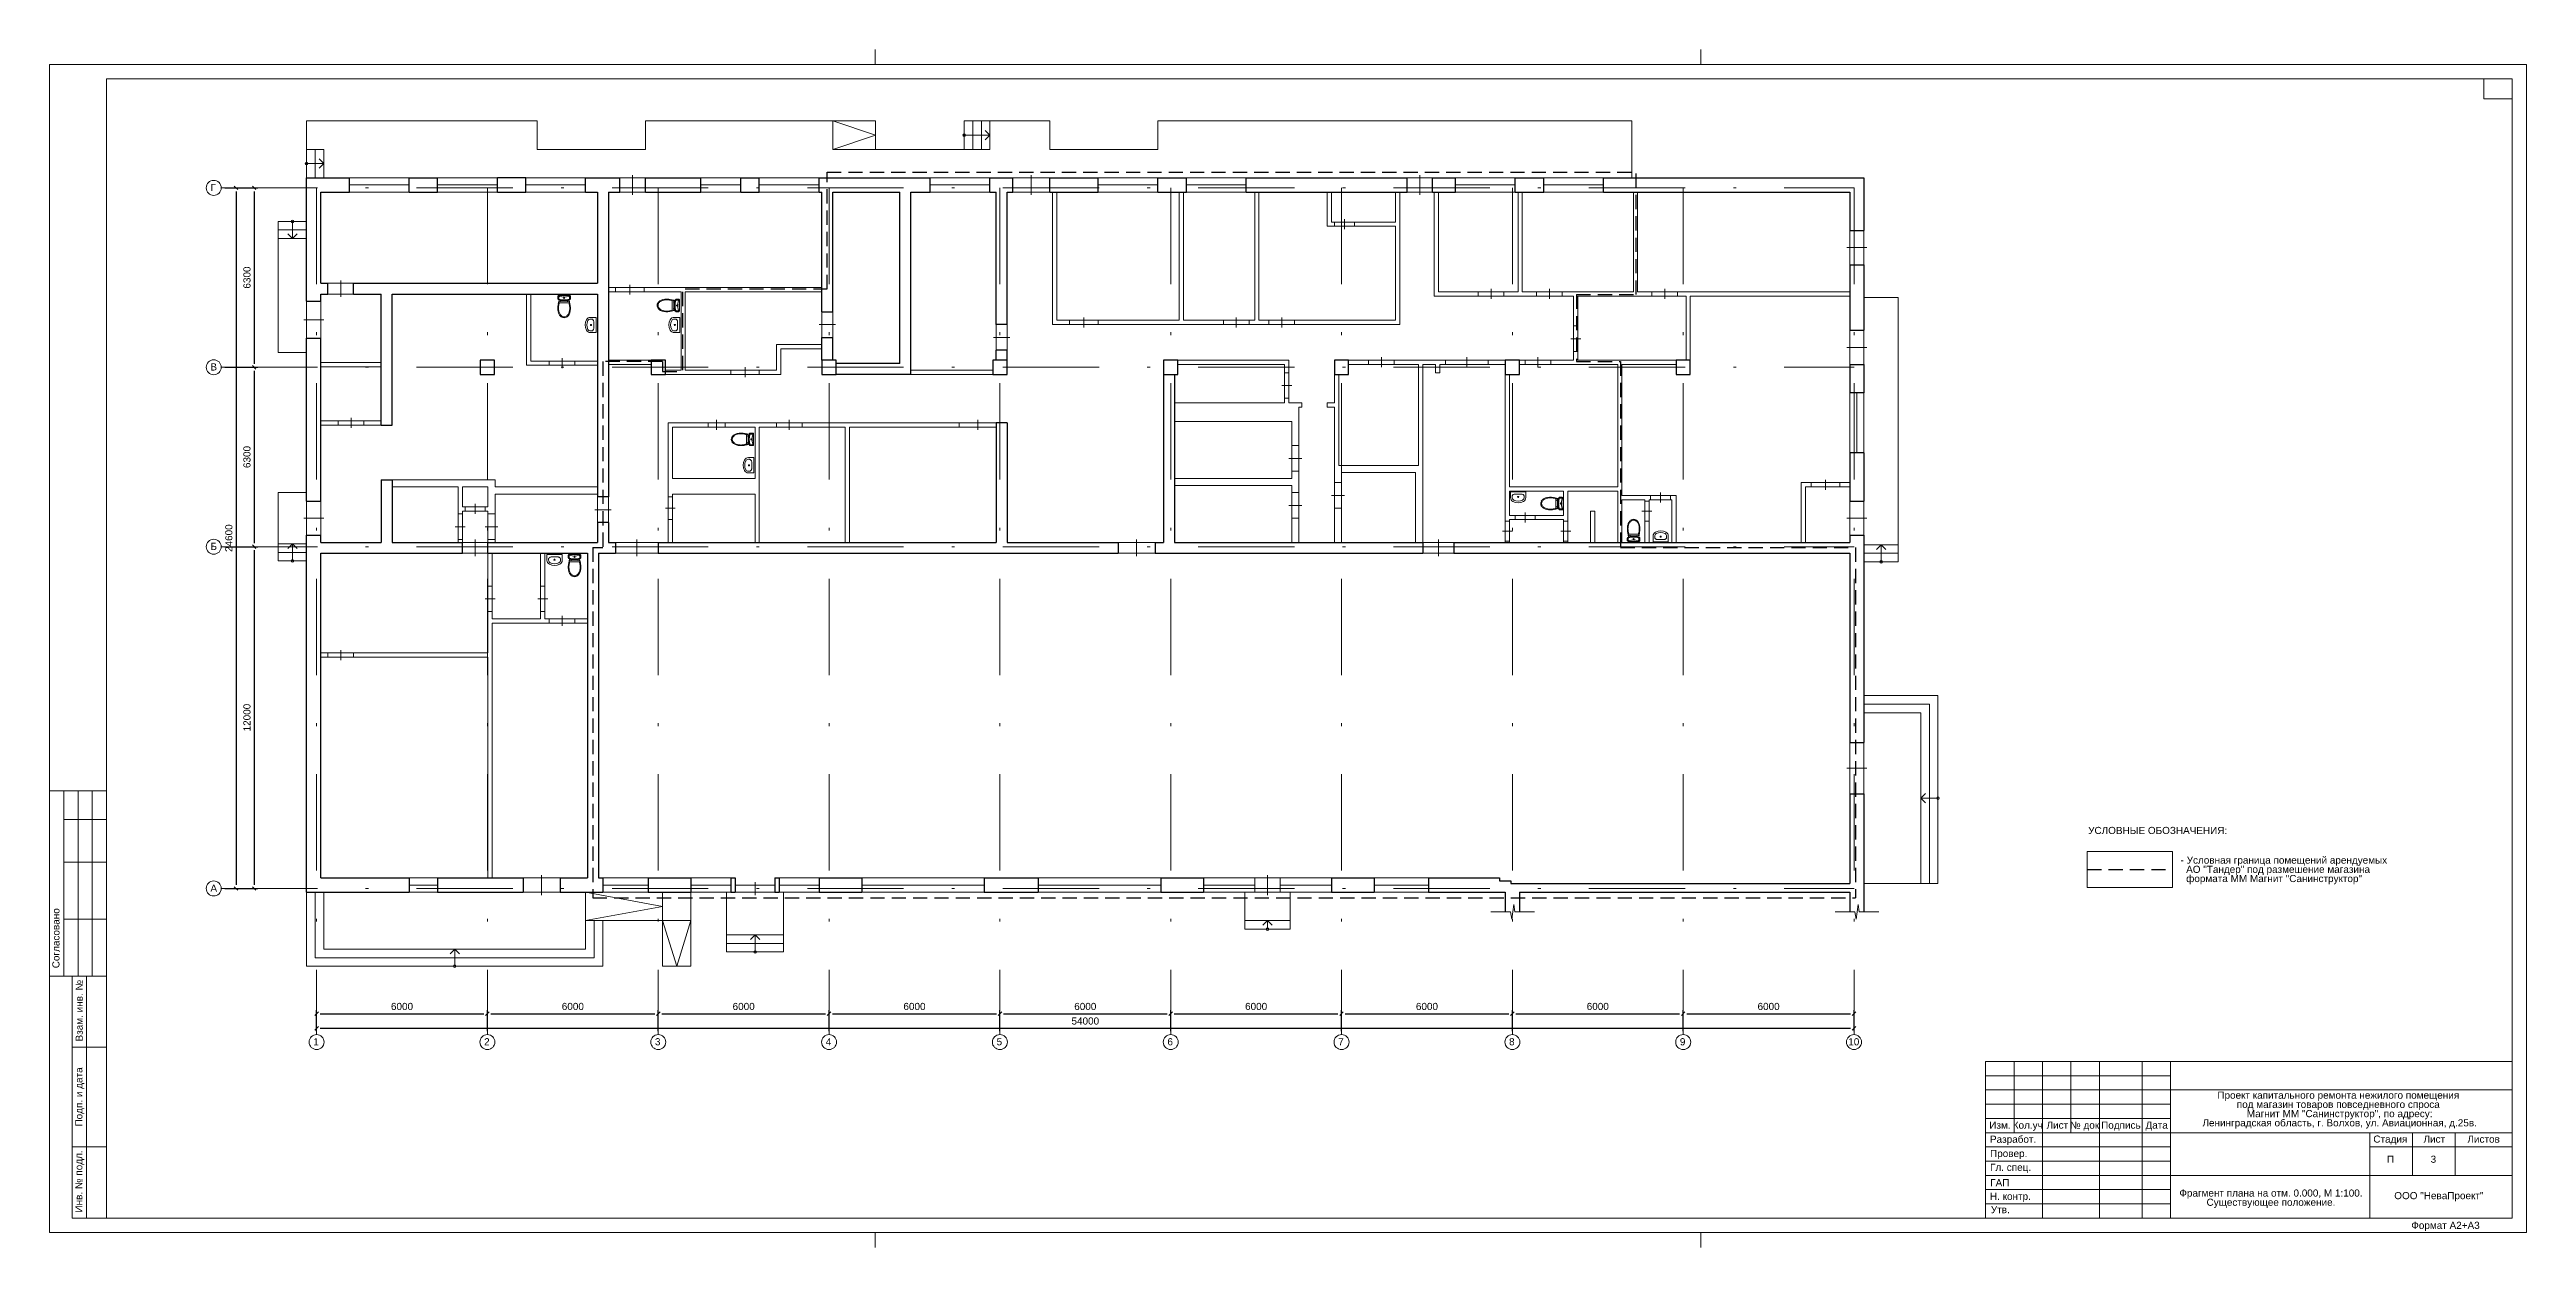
# Model space of a CAD drawing. Header units: metres. Extents: x -136 to 149, y -320 to -175.
# Drawn here: x -136.1 to -49.1, y -320.1 to -278.1 of the extents above; entities that cross this region are included whole.
import ezdxf
from ezdxf.enums import TextEntityAlignment as Align

# ---------------------------------------------------------------- set-up
doc = ezdxf.new("R2010")
doc.units = ezdxf.units.M
doc.header["$MEASUREMENT"] = 0
for name, pattern in [('( Dashed )', [0.75, 0.5, -0.25]), ('DGN Style 3', [5.91749, 4.226779, -1.690711]), ('DGN Style 4', [6.767072, 3.381423, -1.690711, 0.004227, -1.690711])]:
    doc.linetypes.add(name, pattern=pattern)
doc.layers.get('Defpoints').update_dxf_attribs({"lineweight": 0})
doc.styles.add('GOST 2.304', font='cs_gost2304.shx')
doc.styles.get("Standard").update_dxf_attribs({"font": 'cs_gost2304.shx'})
doc.styles.add('Style-Arial', font='arial.ttf')
doc.dimstyles.get("Standard").update_dxf_attribs({"dimtxt": 0.18, "dimasz": 0.18, "dimexe": 0.18, "dimexo": 0.0625, "dimgap": 0.09, "dimtad": 0, "dimtih": 1, "dimtoh": 1, "dimdec": 4, "dimzin": 0, "dimdsep": 46, "dimtxsty": 'Standard', "dimcen": 0.09, "dimadec": 0, "dimazin": 0, "dimtfac": 1, "dimtdec": 4, "dimtofl": 0, "dimtmove": 0, "dimatfit": 3, "dimfxl": 1, "dimtolj": 1, "dimtzin": 0, "dimarcsym": 0})

msp = doc.modelspace()

# ---------------------------------------------------------------- texts
at = {"color": 7, "linetype": 'Continuous', "lineweight": 30, "style": 'Style-Arial'}
for s, p in [('Г', (-130.49212064, -282.79826017)), ('В', (-130.49212064, -289.09826017)), ('Б', (-130.49212064, -295.39826017)), ('А', (-130.49212064, -307.39826017)), ('1', (-126.87876519, -312.79161562)), ('2', (-120.87876519, -312.79161562)), ('3', (-114.87876519, -312.79161562)), ('4', (-108.87876519, -312.79161562)), ('5', (-102.87876519, -312.79161562)), ('6', (-96.87876519, -312.79161562)), ('7', (-90.87876519, -312.79161562)), ('8', (-84.87876519, -312.79161562)), ('9', (-78.87876519, -312.79161562)), ('10', (-72.96479693, -312.79161562))]:
    msp.add_text(s, height=0.25, dxfattribs=at).set_placement(p, align=Align.TOP_LEFT)
at = {"color": 7, "linetype": 'DGN Style 3', "lineweight": 13, "style": 'Style-Arial'}
msp.add_text('УСЛОВНЫЕ ОБОЗНАЧЕНИЯ:', height=0.25, dxfattribs=at).set_placement((-64.53892699, -305.3721829), align=Align.TOP_LEFT)
at = {"color": 7, "linetype": 'DGN Style 3', "lineweight": 13, "insert": (-61.29064257, -306.413333), "char_height": 0.25, "attachment_point": 1, "line_spacing_factor": 0.776524, "style": 'Style-Arial'}
msp.add_mtext('- Условная граница помещений арендуемых\\P  АО "Тандер" под размешение магазина\\P  формата ММ Магнит "Санинструктор"', dxfattribs=at)
at = {"color": 7, "linetype": 'Continuous', "lineweight": 13, "char_height": 0.25, "line_spacing_factor": 0.776524, "style": 'Style-Arial'}
for s, insert, attachment_point in [('Проект капитального ремонта нежилого помещения\\Pпод магазин товаров повседневного спроса\\P Магнит ММ "Санинструктор", по адресу:\\P Ленинградская область, г. Волхов, ул. Авиационная, д.25в.', (-55.75275914, -314.66750942), 2), ('Фрагмент плана на отм. 0.000, М 1:100.\\PСуществующее положение.', (-58.11779966, -318.4279665), 5)]:
    msp.add_mtext(s, dxfattribs=dict(at, insert=insert, attachment_point=attachment_point))
at = {"color": 7, "linetype": 'Continuous', "lineweight": 0, "char_height": 0.25, "attachment_point": 5, "line_spacing_factor": 0.72, "style": 'GOST 2.304'}
for s, insert in [('\\fArial|b0|i0|c204204|p39;П', (-53.91785717, -317.04241742)), ('\\fArial|b0|i0|c204204|p39;3', (-52.41255821, -317.04241742))]:
    msp.add_mtext(s, dxfattribs=dict(at, insert=insert))

# ---------------------------------------------------------------- blocks, each defined once
blk = doc.blocks.new('SINK10')
at = {"color": 8, "linetype": 'Continuous', "lineweight": 13}
for p, q in [((-23, 0), (-23, -16.8)), ((23, 0), (-23, 0)), ((23, 0), (23, -16.8)), ((-17.9, -12.3), (-18, -13.4)), ((-18, -13.4), (-18, -16.8)), ((-17.5, -11.2), (-17.9, -12.3)), ((-16.8, -10.1), (-17.5, -11.2)), ((-15.9, -9.2), (-16.8, -10.1)), ((-14.8, -8.3), (-15.9, -9.2)), ((-13.6, -7.7), (-14.8, -8.3)), ((-12.2, -7.2), (-13.6, -7.7)), ((-10.7, -6.9), (-12.2, -7.2)), ((-9.1, -6.8), (-10.7, -6.9)), ((-9.1, -6.8), (-9.1, -6.8)), ((9.1, -6.8), (-9.1, -6.8)), ((9.1, -6.8), (9.1, -6.8)), ((10.7, -6.9), (9.1, -6.8)), ((12.2, -7.2), (10.7, -6.9)), ((13.6, -7.7), (12.2, -7.2)), ((14.8, -8.3), (13.6, -7.7)), ((15.9, -9.2), (14.8, -8.3)), ((16.8, -10.1), (15.9, -9.2)), ((17.5, -11.2), (16.8, -10.1)), ((17.9, -12.3), (17.5, -11.2)), ((18, -13.4), (17.9, -12.3)), ((18, -13.4), (18, -16.8))]:
    blk.add_line(p, q, dxfattribs=at)
for centre, radius, start, end in [((-9.1, -16.8), 13.9, 180, 241.52544), ((-9.1, -16.8), 8.89, 180, 241.52544), ((0, 0), 33, 241.52544, 298.47456), ((0, 0), 28, 241.52544, 298.47456), ((0, -15.2), 1.75, 0, 359.99999), ((9.1, -16.8), 8.89, 298.47456, 360), ((9.1, -16.8), 13.9, 298.47456, 360)]:
    blk.add_arc(centre, radius, start, end, dxfattribs=at)
blk = doc.blocks.new('ун3')
at = {"color": 8, "linetype": 'Continuous', "lineweight": 13}
for p, q in [((-0.26, 0.03), (-0.26, 0.14)), ((-0.24, 0.35), (-0.21, 0.18)), ((0.23, 0), (-0.23, 0)), ((-0.22, 0.06), (-0.22, 0.13)), ((0.19, 0.3), (-0.19, 0.3)), ((-0.15, 0.23), (-0.19, 0.23)), ((0.13, 0.23), (-0.13, 0.23)), ((0.19, 0.23), (0.15, 0.23)), ((0.24, 0.35), (0.21, 0.18)), ((0.22, 0.13), (0.22, 0.06)), ((0.26, 0.14), (0.26, 0.03))]:
    blk.add_line(p, q, dxfattribs=at)
at = {"color": 8, "linetype": 'Continuous', "lineweight": 13, "extrusion": (0, 0, -1), "flags": 128}
for points in [[(0.13, 0.25), (0.13, 0.21), (0.15, 0.21), (0.15, 0.25), (0.13, 0.25)], [(-0.13, 0.25), (-0.13, 0.21), (-0.15, 0.21), (-0.15, 0.25), (-0.13, 0.25)]]:
    blk.add_lwpolyline(points, close=True, dxfattribs=at)
at = {"color": 8, "linetype": 'Continuous', "lineweight": 13, "extrusion": (0, 0, -1)}
blk.add_circle((0, 0.1), 0.0222, dxfattribs=at)
at = {"color": 8, "linetype": 'Continuous', "lineweight": 13}
for centre, radius, start, end in [((0.38, 0.52), 0.639, 165.2133, 180), ((0.38, 0.52), 0.639, 180, 194.7867), ((-0.23, 0.14), 0.026, 106.9888, 180), ((-0.23, 0.03), 0.026, 180, 270), ((0.19, 0.57), 0.446, 147.4922, 165.2133), ((0.19, 0.47), 0.446, 194.7867, 211.8511), ((0, -0.62), 0.827, 73.0112, 106.9888), ((0.34, 0.52), 0.573, 165.2133, 180), ((0.34, 0.52), 0.573, 180, 194.7867), ((-0.2, 0.13), 0.026, 104.5756, 180), ((-0.2, 0.06), 0.026, 180, 287.342), ((0.17, 0.56), 0.4, 147.4922, 165.2133), ((0.17, 0.47), 0.4, 194.7867, 206.0947), ((0, -0.62), 0.801, 75.4244, 104.5756), ((0, -0.56), 0.628, 72.658, 107.342), ((0.07, 0.64), 0.306, 123.0235, 147.4922), ((0.07, 0.63), 0.275, 123.0235, 147.4922), ((0, 0.75), 0.17, 90, 123.0235), ((0, 0.73), 0.153, 90, 123.0235), ((0, 0.75), 0.17, 56.9765, 90), ((0, 0.73), 0.153, 56.9765, 90), ((-0.07, 0.63), 0.275, 32.5078, 56.9765), ((-0.07, 0.64), 0.306, 32.5078, 56.9765), ((-0.17, 0.56), 0.4, 14.7867, 32.5078), ((-0.19, 0.57), 0.446, 14.7867, 32.5078), ((-0.17, 0.47), 0.4, 333.9053, 345.2133), ((-0.19, 0.47), 0.446, 328.1489, 345.2133), ((0.2, 0.06), 0.026, 252.658, 0), ((0.2, 0.13), 0.026, 0, 75.4244), ((-0.34, 0.52), 0.573, 0, 14.7867), ((-0.34, 0.52), 0.573, 345.2133, 0), ((0.23, 0.03), 0.026, 270, 0), ((-0.38, 0.52), 0.639, 0, 14.7867), ((-0.38, 0.52), 0.639, 345.2133, 0), ((0.23, 0.14), 0.026, 0, 73.0112)]:
    blk.add_arc(centre, radius, start, end, dxfattribs=at)
at = {"color": 8, "linetype": 'Continuous', "lineweight": 13, "extrusion": (0, 0, -1), "insert": (0.05, 0.05), "char_height": 0.013, "width": 61.8485, "attachment_point": 9, "text_direction": (1, 0, 0)}
blk.add_mtext('\\Ftxt;Spais Shattl', dxfattribs=at)
blk = doc.blocks.new('*U394')
at = {"color": 7, "linetype": 'Continuous', "lineweight": 0}
for p in [(-0.164, 0.159), (0, -0.277), (0.164, 0.159)]:
    blk.add_line(p, (0, 0.323), dxfattribs=at)
blk.add_circle((0, -0.277), 0.0461, dxfattribs=at)
blk = doc.blocks.new('*U395')
at = {"color": 7, "linetype": 'Continuous', "lineweight": 0}
for p in [(-0.164, 0.009), (0, -0.127), (0.164, 0.009)]:
    blk.add_line(p, (0, 0.173), dxfattribs=at)
blk.add_circle((0, -0.127), 0.0461, dxfattribs=at)
blk = doc.blocks.new('_Oblique-1')
at = {"color": 0, "linetype": 'ByBlock', "lineweight": -2}
blk.add_line((0.5, 0.5), (-0.5, -0.5), dxfattribs=at)
blk = doc.blocks.new('*D396')
at = {"color": 0, "linetype": 'Continuous', "lineweight": -2, "transparency": 16777216}
for p, q in [((-129.988, -282.935), (-129.467, -282.935)), ((-129.592, -283.06), (-129.592, -307.41)), ((-129.988, -307.535), (-129.467, -307.535))]:
    blk.add_line(p, q, dxfattribs=at)
at = {"layer": 'Defpoints', "color": 0, "linetype": 'Continuous', "lineweight": 30, "transparency": 16777216}
for p in [(-130.113, -282.935), (-130.113, -307.535), (-129.592, -307.535)]:
    blk.add_point(p, dxfattribs=at)
at = {"color": 0, "linetype": 'Continuous', "lineweight": -2, "transparency": 16777216, "xscale": 0.125, "yscale": 0.125, "zscale": 0.125}
for p, rotation in [((-129.592, -282.935), 90), ((-129.592, -307.535), 270)]:
    blk.add_blockref('_Oblique-1', p, dxfattribs=dict(at, rotation=rotation))
at = {"color": 0, "linetype": 'Continuous', "lineweight": 0, "transparency": 16777216, "insert": (-129.845, -295.235), "char_height": 0.25, "attachment_point": 5, "rotation": 90, "style": 'Style-Arial'}
blk.add_mtext('\\A1;24600', dxfattribs=at)
blk = doc.blocks.new('*D399')
at = {"color": 0, "linetype": 'Continuous', "lineweight": -2, "transparency": 16777216}
for p, q in [((-129.988, -282.935), (-128.83, -282.935)), ((-128.955, -283.06), (-128.955, -289.11)), ((-129.988, -289.235), (-128.83, -289.235))]:
    blk.add_line(p, q, dxfattribs=at)
at = {"layer": 'Defpoints', "color": 0, "linetype": 'Continuous', "lineweight": 30, "transparency": 16777216}
for p in [(-130.113, -282.935), (-130.113, -289.235), (-128.955, -289.235)]:
    blk.add_point(p, dxfattribs=at)
at = {"color": 0, "linetype": 'Continuous', "lineweight": -2, "transparency": 16777216, "xscale": 0.125, "yscale": 0.125, "zscale": 0.125}
for p, rotation in [((-128.955, -282.935), 90), ((-128.955, -289.235), 270)]:
    blk.add_blockref('_Oblique-1', p, dxfattribs=dict(at, rotation=rotation))
at = {"color": 0, "linetype": 'Continuous', "lineweight": 0, "transparency": 16777216, "insert": (-129.208, -286.085), "char_height": 0.25, "attachment_point": 5, "rotation": 90, "style": 'Style-Arial'}
blk.add_mtext('\\A1;6300', dxfattribs=at)
blk = doc.blocks.new('*D397')
at = {"color": 0, "linetype": 'Continuous', "lineweight": -2, "transparency": 16777216}
for p, q in [((-129.988, -289.235), (-128.83, -289.235)), ((-128.955, -289.36), (-128.955, -295.41)), ((-129.988, -295.535), (-128.83, -295.535))]:
    blk.add_line(p, q, dxfattribs=at)
at = {"layer": 'Defpoints', "color": 0, "linetype": 'Continuous', "lineweight": 30, "transparency": 16777216}
for p in [(-130.113, -289.235), (-130.113, -295.535), (-128.955, -295.535)]:
    blk.add_point(p, dxfattribs=at)
at = {"color": 0, "linetype": 'Continuous', "lineweight": -2, "transparency": 16777216, "xscale": 0.125, "yscale": 0.125, "zscale": 0.125}
for p, rotation in [((-128.955, -289.235), 90), ((-128.955, -295.535), 270)]:
    blk.add_blockref('_Oblique-1', p, dxfattribs=dict(at, rotation=rotation))
at = {"color": 0, "linetype": 'Continuous', "lineweight": 0, "transparency": 16777216, "insert": (-129.208, -292.385), "char_height": 0.25, "attachment_point": 5, "rotation": 90, "style": 'Style-Arial'}
blk.add_mtext('\\A1;6300', dxfattribs=at)
blk = doc.blocks.new('*D398')
at = {"color": 0, "linetype": 'Continuous', "lineweight": -2, "transparency": 16777216}
for p, q in [((-129.988, -295.535), (-128.83, -295.535)), ((-128.955, -295.66), (-128.955, -307.41)), ((-129.988, -307.535), (-128.83, -307.535))]:
    blk.add_line(p, q, dxfattribs=at)
at = {"layer": 'Defpoints', "color": 0, "linetype": 'Continuous', "lineweight": 30, "transparency": 16777216}
for p in [(-130.113, -295.535), (-130.113, -307.535), (-128.955, -307.535)]:
    blk.add_point(p, dxfattribs=at)
at = {"color": 0, "linetype": 'Continuous', "lineweight": -2, "transparency": 16777216, "xscale": 0.125, "yscale": 0.125, "zscale": 0.125}
for p, rotation in [((-128.955, -295.535), 90), ((-128.955, -307.535), 270)]:
    blk.add_blockref('_Oblique-1', p, dxfattribs=dict(at, rotation=rotation))
at = {"color": 0, "linetype": 'Continuous', "lineweight": 0, "transparency": 16777216, "insert": (-129.208, -301.535), "char_height": 0.25, "attachment_point": 5, "rotation": 90, "style": 'Style-Arial'}
blk.add_mtext('\\A1;12000', dxfattribs=at)
blk = doc.blocks.new('*D400')
at = {"color": 0, "linetype": 'Continuous', "lineweight": -2, "transparency": 16777216}
for p, q in [((-126.763, -312.54), (-126.763, -312.317)), ((-72.763, -312.54), (-72.763, -312.317)), ((-126.638, -312.442), (-72.888, -312.442))]:
    blk.add_line(p, q, dxfattribs=at)
at = {"layer": 'Defpoints', "color": 0, "linetype": 'Continuous', "lineweight": 30, "transparency": 16777216}
for p in [(-126.763, -312.665), (-72.763, -312.442), (-72.763, -312.665)]:
    blk.add_point(p, dxfattribs=at)
at = {"color": 0, "linetype": 'Continuous', "lineweight": -2, "transparency": 16777216, "xscale": 0.125, "yscale": 0.125, "zscale": 0.125, "rotation": 180}
blk.add_blockref('_Oblique-1', (-126.763, -312.442), dxfattribs=at)
at = {"color": 0, "linetype": 'Continuous', "lineweight": -2, "transparency": 16777216, "xscale": 0.125, "yscale": 0.125, "zscale": 0.125}
blk.add_blockref('_Oblique-1', (-72.763, -312.442), dxfattribs=at)
at = {"color": 0, "linetype": 'Continuous', "lineweight": 0, "transparency": 16777216, "insert": (-99.763, -312.19), "char_height": 0.25, "attachment_point": 5, "style": 'Style-Arial'}
blk.add_mtext('\\A1;54000', dxfattribs=at)
blk = doc.blocks.new('*D409')
at = {"color": 0, "linetype": 'Continuous', "lineweight": -2, "transparency": 16777216}
for p, q in [((-126.763, -312.54), (-126.763, -311.806)), ((-126.638, -311.931), (-120.888, -311.931)), ((-120.763, -312.54), (-120.763, -311.806))]:
    blk.add_line(p, q, dxfattribs=at)
at = {"layer": 'Defpoints', "color": 0, "linetype": 'Continuous', "lineweight": 30, "transparency": 16777216}
for p in [(-120.763, -311.931), (-126.763, -312.665), (-120.763, -312.665)]:
    blk.add_point(p, dxfattribs=at)
at = {"color": 0, "linetype": 'Continuous', "lineweight": -2, "transparency": 16777216, "xscale": 0.125, "yscale": 0.125, "zscale": 0.125, "rotation": 180}
blk.add_blockref('_Oblique-1', (-126.763, -311.931), dxfattribs=at)
at = {"color": 0, "linetype": 'Continuous', "lineweight": -2, "transparency": 16777216, "xscale": 0.125, "yscale": 0.125, "zscale": 0.125}
blk.add_blockref('_Oblique-1', (-120.763, -311.931), dxfattribs=at)
at = {"color": 0, "linetype": 'Continuous', "lineweight": 0, "transparency": 16777216, "insert": (-123.763, -311.678), "char_height": 0.25, "attachment_point": 5, "style": 'Style-Arial'}
blk.add_mtext('\\A1;6000', dxfattribs=at)
blk = doc.blocks.new('*D401')
at = {"color": 0, "linetype": 'Continuous', "lineweight": -2, "transparency": 16777216}
for p, q in [((-120.763, -312.54), (-120.763, -311.806)), ((-120.638, -311.931), (-114.888, -311.931)), ((-114.763, -312.54), (-114.763, -311.806))]:
    blk.add_line(p, q, dxfattribs=at)
at = {"layer": 'Defpoints', "color": 0, "linetype": 'Continuous', "lineweight": 30, "transparency": 16777216}
for p in [(-114.763, -311.931), (-120.763, -312.665), (-114.763, -312.665)]:
    blk.add_point(p, dxfattribs=at)
at = {"color": 0, "linetype": 'Continuous', "lineweight": -2, "transparency": 16777216, "xscale": 0.125, "yscale": 0.125, "zscale": 0.125, "rotation": 180}
blk.add_blockref('_Oblique-1', (-120.763, -311.931), dxfattribs=at)
at = {"color": 0, "linetype": 'Continuous', "lineweight": -2, "transparency": 16777216, "xscale": 0.125, "yscale": 0.125, "zscale": 0.125}
blk.add_blockref('_Oblique-1', (-114.763, -311.931), dxfattribs=at)
at = {"color": 0, "linetype": 'Continuous', "lineweight": 0, "transparency": 16777216, "insert": (-117.763, -311.678), "char_height": 0.25, "attachment_point": 5, "style": 'Style-Arial'}
blk.add_mtext('\\A1;6000', dxfattribs=at)
blk = doc.blocks.new('*D402')
at = {"color": 0, "linetype": 'Continuous', "lineweight": -2, "transparency": 16777216}
for p, q in [((-114.763, -312.54), (-114.763, -311.806)), ((-114.638, -311.931), (-108.888, -311.931)), ((-108.763, -312.54), (-108.763, -311.806))]:
    blk.add_line(p, q, dxfattribs=at)
at = {"layer": 'Defpoints', "color": 0, "linetype": 'Continuous', "lineweight": 30, "transparency": 16777216}
for p in [(-108.763, -311.931), (-114.763, -312.665), (-108.763, -312.665)]:
    blk.add_point(p, dxfattribs=at)
at = {"color": 0, "linetype": 'Continuous', "lineweight": -2, "transparency": 16777216, "xscale": 0.125, "yscale": 0.125, "zscale": 0.125, "rotation": 180}
blk.add_blockref('_Oblique-1', (-114.763, -311.931), dxfattribs=at)
at = {"color": 0, "linetype": 'Continuous', "lineweight": -2, "transparency": 16777216, "xscale": 0.125, "yscale": 0.125, "zscale": 0.125}
blk.add_blockref('_Oblique-1', (-108.763, -311.931), dxfattribs=at)
at = {"color": 0, "linetype": 'Continuous', "lineweight": 0, "transparency": 16777216, "insert": (-111.763, -311.678), "char_height": 0.25, "attachment_point": 5, "style": 'Style-Arial'}
blk.add_mtext('\\A1;6000', dxfattribs=at)
blk = doc.blocks.new('*D403')
at = {"color": 0, "linetype": 'Continuous', "lineweight": -2, "transparency": 16777216}
for p, q in [((-108.763, -312.54), (-108.763, -311.806)), ((-108.638, -311.931), (-102.888, -311.931)), ((-102.763, -312.54), (-102.763, -311.806))]:
    blk.add_line(p, q, dxfattribs=at)
at = {"layer": 'Defpoints', "color": 0, "linetype": 'Continuous', "lineweight": 30, "transparency": 16777216}
for p in [(-102.763, -311.931), (-108.763, -312.665), (-102.763, -312.665)]:
    blk.add_point(p, dxfattribs=at)
at = {"color": 0, "linetype": 'Continuous', "lineweight": -2, "transparency": 16777216, "xscale": 0.125, "yscale": 0.125, "zscale": 0.125, "rotation": 180}
blk.add_blockref('_Oblique-1', (-108.763, -311.931), dxfattribs=at)
at = {"color": 0, "linetype": 'Continuous', "lineweight": -2, "transparency": 16777216, "xscale": 0.125, "yscale": 0.125, "zscale": 0.125}
blk.add_blockref('_Oblique-1', (-102.763, -311.931), dxfattribs=at)
at = {"color": 0, "linetype": 'Continuous', "lineweight": 0, "transparency": 16777216, "insert": (-105.763, -311.678), "char_height": 0.25, "attachment_point": 5, "style": 'Style-Arial'}
blk.add_mtext('\\A1;6000', dxfattribs=at)
blk = doc.blocks.new('*D404')
at = {"color": 0, "linetype": 'Continuous', "lineweight": -2, "transparency": 16777216}
for p, q in [((-102.763, -312.54), (-102.763, -311.806)), ((-102.638, -311.931), (-96.888, -311.931)), ((-96.763, -312.54), (-96.763, -311.806))]:
    blk.add_line(p, q, dxfattribs=at)
at = {"layer": 'Defpoints', "color": 0, "linetype": 'Continuous', "lineweight": 30, "transparency": 16777216}
for p in [(-96.763, -311.931), (-102.763, -312.665), (-96.763, -312.665)]:
    blk.add_point(p, dxfattribs=at)
at = {"color": 0, "linetype": 'Continuous', "lineweight": -2, "transparency": 16777216, "xscale": 0.125, "yscale": 0.125, "zscale": 0.125, "rotation": 180}
blk.add_blockref('_Oblique-1', (-102.763, -311.931), dxfattribs=at)
at = {"color": 0, "linetype": 'Continuous', "lineweight": -2, "transparency": 16777216, "xscale": 0.125, "yscale": 0.125, "zscale": 0.125}
blk.add_blockref('_Oblique-1', (-96.763, -311.931), dxfattribs=at)
at = {"color": 0, "linetype": 'Continuous', "lineweight": 0, "transparency": 16777216, "insert": (-99.763, -311.678), "char_height": 0.25, "attachment_point": 5, "style": 'Style-Arial'}
blk.add_mtext('\\A1;6000', dxfattribs=at)
blk = doc.blocks.new('*D405')
at = {"color": 0, "linetype": 'Continuous', "lineweight": -2, "transparency": 16777216}
for p, q in [((-96.763, -312.54), (-96.763, -311.806)), ((-96.638, -311.931), (-90.888, -311.931)), ((-90.763, -312.54), (-90.763, -311.806))]:
    blk.add_line(p, q, dxfattribs=at)
at = {"layer": 'Defpoints', "color": 0, "linetype": 'Continuous', "lineweight": 30, "transparency": 16777216}
for p in [(-90.763, -311.931), (-96.763, -312.665), (-90.763, -312.665)]:
    blk.add_point(p, dxfattribs=at)
at = {"color": 0, "linetype": 'Continuous', "lineweight": -2, "transparency": 16777216, "xscale": 0.125, "yscale": 0.125, "zscale": 0.125, "rotation": 180}
blk.add_blockref('_Oblique-1', (-96.763, -311.931), dxfattribs=at)
at = {"color": 0, "linetype": 'Continuous', "lineweight": -2, "transparency": 16777216, "xscale": 0.125, "yscale": 0.125, "zscale": 0.125}
blk.add_blockref('_Oblique-1', (-90.763, -311.931), dxfattribs=at)
at = {"color": 0, "linetype": 'Continuous', "lineweight": 0, "transparency": 16777216, "insert": (-93.763, -311.678), "char_height": 0.25, "attachment_point": 5, "style": 'Style-Arial'}
blk.add_mtext('\\A1;6000', dxfattribs=at)
blk = doc.blocks.new('*D406')
at = {"color": 0, "linetype": 'Continuous', "lineweight": -2, "transparency": 16777216}
for p, q in [((-90.763, -312.54), (-90.763, -311.806)), ((-90.638, -311.931), (-84.888, -311.931)), ((-84.763, -312.54), (-84.763, -311.806))]:
    blk.add_line(p, q, dxfattribs=at)
at = {"layer": 'Defpoints', "color": 0, "linetype": 'Continuous', "lineweight": 30, "transparency": 16777216}
for p in [(-84.763, -311.931), (-90.763, -312.665), (-84.763, -312.665)]:
    blk.add_point(p, dxfattribs=at)
at = {"color": 0, "linetype": 'Continuous', "lineweight": -2, "transparency": 16777216, "xscale": 0.125, "yscale": 0.125, "zscale": 0.125, "rotation": 180}
blk.add_blockref('_Oblique-1', (-90.763, -311.931), dxfattribs=at)
at = {"color": 0, "linetype": 'Continuous', "lineweight": -2, "transparency": 16777216, "xscale": 0.125, "yscale": 0.125, "zscale": 0.125}
blk.add_blockref('_Oblique-1', (-84.763, -311.931), dxfattribs=at)
at = {"color": 0, "linetype": 'Continuous', "lineweight": 0, "transparency": 16777216, "insert": (-87.763, -311.678), "char_height": 0.25, "attachment_point": 5, "style": 'Style-Arial'}
blk.add_mtext('\\A1;6000', dxfattribs=at)
blk = doc.blocks.new('*D407')
at = {"color": 0, "linetype": 'Continuous', "lineweight": -2, "transparency": 16777216}
for p, q in [((-84.763, -312.54), (-84.763, -311.806)), ((-84.638, -311.931), (-78.888, -311.931)), ((-78.763, -312.54), (-78.763, -311.806))]:
    blk.add_line(p, q, dxfattribs=at)
at = {"layer": 'Defpoints', "color": 0, "linetype": 'Continuous', "lineweight": 30, "transparency": 16777216}
for p in [(-78.763, -311.931), (-84.763, -312.665), (-78.763, -312.665)]:
    blk.add_point(p, dxfattribs=at)
at = {"color": 0, "linetype": 'Continuous', "lineweight": -2, "transparency": 16777216, "xscale": 0.125, "yscale": 0.125, "zscale": 0.125, "rotation": 180}
blk.add_blockref('_Oblique-1', (-84.763, -311.931), dxfattribs=at)
at = {"color": 0, "linetype": 'Continuous', "lineweight": -2, "transparency": 16777216, "xscale": 0.125, "yscale": 0.125, "zscale": 0.125}
blk.add_blockref('_Oblique-1', (-78.763, -311.931), dxfattribs=at)
at = {"color": 0, "linetype": 'Continuous', "lineweight": 0, "transparency": 16777216, "insert": (-81.763, -311.678), "char_height": 0.25, "attachment_point": 5, "style": 'Style-Arial'}
blk.add_mtext('\\A1;6000', dxfattribs=at)
blk = doc.blocks.new('*D408')
at = {"color": 0, "linetype": 'Continuous', "lineweight": -2, "transparency": 16777216}
for p, q in [((-78.763, -312.54), (-78.763, -311.806)), ((-78.638, -311.931), (-72.888, -311.931)), ((-72.763, -312.54), (-72.763, -311.806))]:
    blk.add_line(p, q, dxfattribs=at)
at = {"layer": 'Defpoints', "color": 0, "linetype": 'Continuous', "lineweight": 30, "transparency": 16777216}
for p in [(-72.763, -311.931), (-78.763, -312.665), (-72.763, -312.665)]:
    blk.add_point(p, dxfattribs=at)
at = {"color": 0, "linetype": 'Continuous', "lineweight": -2, "transparency": 16777216, "xscale": 0.125, "yscale": 0.125, "zscale": 0.125, "rotation": 180}
blk.add_blockref('_Oblique-1', (-78.763, -311.931), dxfattribs=at)
at = {"color": 0, "linetype": 'Continuous', "lineweight": -2, "transparency": 16777216, "xscale": 0.125, "yscale": 0.125, "zscale": 0.125}
blk.add_blockref('_Oblique-1', (-72.763, -311.931), dxfattribs=at)
at = {"color": 0, "linetype": 'Continuous', "lineweight": 0, "transparency": 16777216, "insert": (-75.763, -311.678), "char_height": 0.25, "attachment_point": 5, "style": 'Style-Arial'}
blk.add_mtext('\\A1;6000', dxfattribs=at)
blk = doc.blocks.new('*U410')
at = {"color": 7, "linetype": 'Continuous', "lineweight": 0}
for p, q in [((-0.34, 0.05), (0, 0.1)), ((-0.34, 0.05), (0, 0)), ((0, 0.1), (0, 1.02)), ((0.34, -0.05), (0, 0)), ((0.34, -0.05), (0, -0.1)), ((0, -1.02), (0, -0.1))]:
    blk.add_line(p, q, dxfattribs=at)
blk = doc.blocks.new('*U411')
at = {"color": 7, "linetype": 'Continuous', "lineweight": 0}
for p in [(0.309, 0.164), (-0.427, 0), (0.309, -0.164)]:
    blk.add_line(p, (0.473, 0), dxfattribs=at)
blk.add_circle((-0.427, 0), 0.0461, dxfattribs=at)
blk = doc.blocks.new('*U412')
at = {"color": 7, "linetype": 'Continuous', "lineweight": 0}
for p, q in [((-14.487, 20.5), (-14.487, 21.03)), ((14.513, 20.5), (14.513, 21.03)), ((24.513, -15), (31.013, -15)), ((24.513, -15.5), (31.013, -15.5)), ((24.513, -16), (31.013, -16)), ((24.513, -17.5), (31.013, -17.5)), ((24.513, -18), (31.013, -18)), ((24.513, -18.5), (31.013, -18.5)), ((24.513, -19), (31.013, -19)), ((24.513, -19.5), (31.013, -19.5)), ((-14.487, -21.03), (-14.487, -20.5)), ((14.513, -21.03), (14.513, -20.5))]:
    blk.add_line(p, q, dxfattribs=at)
at = {"color": 7, "linetype": 'Continuous', "lineweight": 13}
for p, q in [((-41.487, 20), (43.013, 20)), ((-41.487, 20), (-41.487, -20)), ((42.013, 20), (42.013, 19.3)), ((42.013, 19.3), (43.013, 19.3)), ((43.013, 20), (43.013, -20)), ((-43.487, -5), (-41.487, -5)), ((-43.487, -5), (-43.487, -11.5)), ((-42.987, -5), (-42.987, -11.5)), ((-42.487, -5), (-42.487, -11.5)), ((-41.987, -5), (-41.987, -11.5)), ((-42.987, -6), (-41.487, -6)), ((-42.987, -7.5), (-41.487, -7.5)), ((-42.987, -9.5), (-41.487, -9.5)), ((-43.487, -11.5), (-41.487, -11.5)), ((-42.687, -11.5), (-41.487, -11.5)), ((-42.187, -20), (-42.187, -11.5)), ((-42.687, -14), (-41.487, -14)), ((24.513, -14.5), (43.013, -14.5)), ((24.513, -14.5), (24.513, -20)), ((25.513, -14.5), (25.513, -17)), ((26.513, -14.5), (26.513, -20)), ((27.513, -14.5), (27.513, -17)), ((28.513, -14.5), (28.513, -20)), ((30.013, -14.5), (30.013, -20)), ((31.013, -14.5), (31.013, -20)), ((31.013, -15.5), (43.013, -15.5)), ((24.513, -16.5), (31.013, -16.5)), ((24.513, -17), (31.013, -17)), ((31.013, -17), (43.013, -17)), ((-42.687, -17.5), (-41.487, -17.5)), ((38.013, -17.5), (43.013, -17.5)), ((31.013, -18.5), (43.013, -18.5)), ((-41.926, -20), (43.013, -20))]:
    blk.add_line(p, q, dxfattribs=at)
at = {"color": 7, "linetype": 'Continuous', "lineweight": 0, "flags": 128}
blk.add_lwpolyline([(43.513, -20.5), (43.513, 20.5), (-43.487, 20.5), (-43.487, -20.5), (43.513, -20.5)], close=True, dxfattribs=at)
at = {"color": 7, "linetype": 'Continuous', "lineweight": 13, "flags": 128}
for points in [[(-41.487, -20), (-42.687, -20), (-42.687, -11.5)], [(38.013, -17), (38.013, -20)], [(39.513, -17), (39.513, -18.5)], [(41.013, -17), (41.013, -18.5)]]:
    blk.add_lwpolyline(points, dxfattribs=at)
at = {"color": 7, "linetype": 'Continuous', "lineweight": 0, "style": 'Style-Arial'}
for s, p in [('Согласовано', (-43.263, -10.173)), ('Взам. инв. №', (-42.445, -12.716)), ('Подп. и дата', (-42.457, -15.745)), ('Инв. № подл.', (-42.462, -18.713))]:
    blk.add_text(s, height=0.25002, rotation=90, dxfattribs=at).set_placement(p, align=Align.MIDDLE_CENTER)
for s, p in [('Изм.', (25.02, -16.735)), ('Разработ.', (25.482, -17.231)), ('Кол.уч', (25.997, -16.735)), ('Лист', (27.036, -16.735)), ('№ док', (27.994, -16.735)), ('Подпись', (29.268, -16.735)), ('Дата', (30.524, -16.735)), ('Стадия', (38.731, -17.225)), ('Лист', (40.276, -17.225)), ('Листов', (42.009, -17.225)), ('Провер.', (25.327, -17.729)), ('Гл. спец.', (25.393, -18.216)), ('Н. контр.', (25.388, -19.235)), ('ГАП', (25.014, -18.757)), ('ООО "НеваПроект"', (40.436, -19.21)), ('Утв.', (25.032, -19.702)), ('Формат А2+А3', (40.669, -20.254))]:
    blk.add_text(s, height=0.25, dxfattribs=at).set_placement(p, align=Align.MIDDLE_CENTER)
blk = doc.blocks.new('*U426')
at = {"color": 30, "linetype": '( Dashed )', "lineweight": 30}
for p, q in [((-13.945, 12.74), (14.475, 12.74)), ((-13.945, 8.64), (-13.945, 12.74)), ((14.475, 8.44), (14.475, 12.74)), ((-19.025, 8.54), (-19.025, 5.74)), ((-18.925, 8.64), (-13.945, 8.64)), ((12.375, 8.44), (14.475, 8.44)), ((12.375, 8.44), (12.375, 6.09)), ((-21.825, 6.09), (-21.825, -0.44)), ((-19.725, 6.09), (-21.825, 6.09)), ((-19.725, 6.09), (-19.725, 5.74)), ((-19.725, 5.74), (-19.025, 5.74)), ((12.375, 6.09), (13.925, 6.09)), ((13.925, 6.09), (13.925, -0.44)), ((-22.175, -0.44), (-22.175, -12.74)), ((-22.175, -0.44), (-21.825, -0.44)), ((13.925, -0.44), (22.175, -0.44)), ((22.175, -0.44), (22.175, -12.74)), ((-22.175, -12.74), (22.175, -12.74))]:
    blk.add_line(p, q, dxfattribs=at)

# ---------------------------------------------------------------- dimensions: what is measured, and where the dimension line sits
at = {"color": 5, "linetype": 'Continuous', "lineweight": 0}
for base, p1, p2, picture, middle in [((-129.59200568, -307.53497332), (-130.11311198, -282.93497332), (-130.11311198, -307.53497332), '*D396', (-129.84464892, -295.23497332)), ((-128.95525221, -289.23497332), (-130.11311198, -282.93497332), (-130.11311198, -289.23497332), '*D399', (-129.20798073, -286.08497332)), ((-128.95525221, -295.53497332), (-130.11311198, -289.23497332), (-130.11311198, -295.53497332), '*D397', (-129.20798073, -292.38497332)), ((-128.95525221, -307.53497332), (-130.11311198, -295.53497332), (-130.11311198, -307.53497332), '*D398', (-129.20789546, -301.53497332))]:
    dim = msp.add_linear_dim(base=base, p1=p1, p2=p2, angle=270, dimstyle='Standard', override={"dimtxt": 0.25, "dimasz": 0.125, "dimexe": 0.125, "dimexo": 0.125, "dimgap": 0.125, "dimtad": 1, "dimtih": 0, "dimtoh": 0, "dimlfac": 1000, "dimzin": 11, "dimtxsty": 'Style-Arial', "dimblk": '_Oblique-1', "dimtzin": 11}, dxfattribs=at)
    dim.commit()
    dim.dimension.update_dxf_attribs({"geometry": picture, "text_midpoint": middle})
for base, p1, p2, picture, middle in [((-120.76311198, -311.93070965), (-126.76311198, -312.66497332), (-120.76311198, -312.66497332), '*D409', (-123.76311198, -311.6780664)), ((-72.7631119782, -312.4422864604), (-126.7631119782, -312.6649733205), (-72.7631119782, -312.6649733205), '*D400', (-99.7631119782, -312.1896432135)), ((-114.76311198, -311.93070965), (-120.76311198, -312.66497332), (-114.76311198, -312.66497332), '*D401', (-117.76311198, -311.6780664)), ((-108.76311198, -311.93070965), (-114.76311198, -312.66497332), (-108.76311198, -312.66497332), '*D402', (-111.76311198, -311.6780664)), ((-102.76311198, -311.93070965), (-108.76311198, -312.66497332), (-102.76311198, -312.66497332), '*D403', (-105.76311198, -311.6780664)), ((-96.76311198, -311.93070965), (-102.76311198, -312.66497332), (-96.76311198, -312.66497332), '*D404', (-99.76311198, -311.6780664)), ((-90.76311198, -311.93070965), (-96.76311198, -312.66497332), (-90.76311198, -312.66497332), '*D405', (-93.76311198, -311.6780664)), ((-84.76311198, -311.93070965), (-90.76311198, -312.66497332), (-84.76311198, -312.66497332), '*D406', (-87.76311198, -311.6780664)), ((-78.76311198, -311.93070965), (-84.76311198, -312.66497332), (-78.76311198, -312.66497332), '*D407', (-81.76311198, -311.6780664)), ((-72.76311198, -311.93070965), (-78.76311198, -312.66497332), (-72.76311198, -312.66497332), '*D408', (-75.76311198, -311.6780664))]:
    dim = msp.add_linear_dim(base=base, p1=p1, p2=p2, dimstyle='Standard', override={"dimtxt": 0.25, "dimasz": 0.125, "dimexe": 0.125, "dimexo": 0.125, "dimgap": 0.125, "dimtad": 1, "dimtih": 0, "dimtoh": 0, "dimlfac": 1000, "dimzin": 11, "dimtxsty": 'Style-Arial', "dimblk": '_Oblique-1', "dimtzin": 11}, dxfattribs=at)
    dim.commit()
    dim.dimension.update_dxf_attribs({"geometry": picture, "text_midpoint": middle})

# ---------------------------------------------------------------- linework, layer by layer
at = {"color": 7, "linetype": 'Continuous', "lineweight": 0}
for p, q in [((-127.11311198, -280.58497332), (-119.01311198, -280.58497332)), ((-127.11311198, -282.58497332), (-127.11311198, -280.58497332)), ((-119.01311198, -281.58497332), (-119.01311198, -280.58497332)), ((-115.21311198, -281.58497332), (-115.21311198, -280.58497332)), ((-115.21311198, -280.58497332), (-108.63311198, -280.58497332)), ((-108.63311198, -281.58497332), (-108.63311198, -280.58497332)), ((-103.11311198, -281.58497332), (-103.11311198, -280.58497332)), ((-103.11311198, -280.58497332), (-101.01311198, -280.58497332)), ((-101.01311198, -281.58497332), (-101.01311198, -280.58497332)), ((-97.21311198, -281.58497332), (-97.21311198, -280.58497332)), ((-97.21311198, -280.58497332), (-80.56311198, -280.58497332)), ((-80.56311198, -280.58497332), (-80.56311198, -282.58497332)), ((-119.01311198, -281.58497332), (-115.21311198, -281.58497332)), ((-108.63311198, -281.58497332), (-103.11311198, -281.58497332)), ((-101.01311198, -281.58497332), (-97.21311198, -281.58497332)), ((-115.66311198, -282.48497332), (-115.66311198, -283.18497332)), ((-101.66311198, -282.48497332), (-101.66311198, -283.18497332)), ((-88.01311198, -282.48497332), (-88.01311198, -283.18497332)), ((-125.61311198, -282.83497332), (-123.51311198, -282.83497332)), ((-122.51311198, -282.83497332), (-120.41311198, -282.83497332)), ((-119.41311198, -282.83497332), (-117.31311198, -282.83497332)), ((-113.26311198, -282.83497332), (-111.86311198, -282.83497332)), ((-111.21311198, -282.83497332), (-109.11311198, -282.83497332)), ((-105.21311198, -282.83497332), (-103.11311198, -282.83497332)), ((-99.31311198, -282.83497332), (-97.21311198, -282.83497332)), ((-96.21311198, -282.83497332), (-94.11311198, -282.83497332)), ((-86.76311198, -282.83497332), (-84.66311198, -282.83497332)), ((-83.66311198, -282.83497332), (-81.56311198, -282.83497332)), ((-90.66311198, -284.03497332), (-90.66311198, -284.38497332)), ((-73.01311198, -285.03497332), (-72.31311198, -285.03497332)), ((-125.91311198, -286.18497332), (-125.91311198, -286.76497332)), ((-115.76311198, -286.33497332), (-115.76311198, -286.68497332)), ((-85.51311198, -286.48497332), (-85.51311198, -286.83497332)), ((-83.46311198, -286.48497332), (-83.46311198, -286.83497332)), ((-79.41311198, -286.48497332), (-79.41311198, -286.83497332)), ((-72.41311198, -286.78497332), (-71.21311198, -286.78497332)), ((-71.21311198, -286.78497332), (-71.21311198, -296.06497332)), ((-127.21311198, -287.56497332), (-126.51311198, -287.56497332)), ((-109.11311198, -287.73497332), (-108.53311198, -287.73497332)), ((-99.81311198, -287.48497332), (-99.81311198, -287.83497332)), ((-94.46311198, -287.48497332), (-94.46311198, -287.83497332)), ((-92.86311198, -287.48497332), (-92.86311198, -287.83497332)), ((-102.99311198, -288.18497332), (-102.41311198, -288.18497332)), ((-82.71311198, -288.23497332), (-82.36311198, -288.23497332)), ((-73.01311198, -288.53497332), (-72.31311198, -288.53497332)), ((-118.14311198, -288.91497332), (-118.14311198, -289.26497332)), ((-111.71311198, -289.23497332), (-111.71311198, -289.58497332)), ((-89.36311198, -288.88497332), (-89.36311198, -289.23497332)), ((-86.36311198, -288.88497332), (-86.36311198, -289.23497332)), ((-83.86311198, -288.88497332), (-83.86311198, -289.23497332)), ((-92.86311198, -289.87497332), (-92.51311198, -289.87497332)), ((-72.66311198, -292.23497332), (-72.66311198, -290.13497332)), ((-125.55311198, -291.01497332), (-125.55311198, -291.36497332)), ((-112.71311198, -291.08497332), (-112.71311198, -291.43497332)), ((-110.16311198, -291.08497332), (-110.16311198, -291.43497332)), ((-103.54311198, -291.08497332), (-103.54311198, -291.43497332)), ((-92.61311198, -292.43497332), (-92.16311198, -292.43497332)), ((-73.76311198, -293.18497332), (-73.76311198, -293.53497332)), ((-121.19311198, -294.03497332), (-121.19311198, -294.38497332)), ((-91.11311198, -293.73497332), (-90.66311198, -293.73497332)), ((-79.56311198, -293.63497332), (-79.56311198, -293.98497332)), ((-127.21311198, -294.53497332), (-126.51311198, -294.53497332)), ((-121.54311198, -294.83497332), (-121.89311198, -294.83497332)), ((-120.84311198, -294.83497332), (-120.39311198, -294.83497332)), ((-116.99311198, -294.23497332), (-116.41311198, -294.23497332)), ((-114.51311198, -294.18497332), (-114.16311198, -294.18497332)), ((-92.61311198, -294.08497332), (-92.16311198, -294.08497332)), ((-84.31311198, -294.33497332), (-84.31311198, -294.68497332)), ((-80.21311198, -294.28497332), (-79.86311198, -294.28497332)), ((-73.01311198, -294.53497332), (-72.31311198, -294.53497332)), ((-121.19311198, -295.28497332), (-121.19311198, -295.86497332)), ((-115.51311198, -295.28497332), (-115.51311198, -295.86497332)), ((-97.96311198, -295.28497332), (-97.96311198, -295.86497332)), ((-87.36311198, -295.28497332), (-87.36311198, -295.86497332)), ((-85.11311198, -294.98497332), (-84.76311198, -294.98497332)), ((-83.06311198, -294.98497332), (-82.71311198, -294.98497332)), ((-72.41311198, -295.46497332), (-71.21311198, -295.46497332)), ((-72.41311198, -295.76497332), (-71.21311198, -295.76497332)), ((-72.41311198, -296.06497332), (-71.21311198, -296.06497332)), ((-120.84311198, -297.36497332), (-120.49311198, -297.36497332)), ((-118.99311198, -297.36497332), (-118.64311198, -297.36497332)), ((-118.14311198, -298.31497332), (-118.14311198, -297.96497332)), ((-125.91311198, -299.16497332), (-125.91311198, -299.51497332)), ((-72.41311198, -300.76497332), (-69.81311198, -300.76497332)), ((-69.81311198, -300.76497332), (-69.81311198, -307.36497332)), ((-72.41311198, -301.06497332), (-70.11311198, -301.06497332)), ((-72.41311198, -301.36497332), (-70.41311198, -301.36497332)), ((-70.41311198, -301.36497332), (-70.41311198, -307.36497332)), ((-70.11311198, -301.06497332), (-70.11311198, -307.36497332)), ((-73.01311198, -303.31497332), (-72.31311198, -303.31497332)), ((-118.86311198, -307.06497332), (-118.86311198, -307.76497332)), ((-93.36311198, -307.06497332), (-93.36311198, -307.76497332)), ((-127.11311198, -307.66497332), (-127.11311198, -310.26497332)), ((-126.81311198, -307.66497332), (-126.81311198, -309.96497332)), ((-126.51311198, -307.66497332), (-126.51311198, -309.66497332)), ((-123.51311198, -307.41497332), (-122.51311198, -307.41497332)), ((-117.31311198, -307.66497332), (-117.31311198, -309.66497332)), ((-116.71311198, -307.41521524), (-115.11311198, -307.41521524)), ((-114.61311198, -308.66497332), (-114.61311198, -307.66497332)), ((-113.61311198, -307.41497332), (-112.21311198, -307.41497332)), ((-113.61311198, -307.66497332), (-113.61311198, -310.26497332)), ((-112.36311198, -307.66497332), (-112.36311198, -309.16497332)), ((-111.36311198, -307.31497332), (-111.36311198, -307.76497332)), ((-110.51311198, -307.41497332), (-109.11311198, -307.41497332)), ((-110.36311198, -307.66497332), (-110.36311198, -309.16497332)), ((-107.61311198, -307.41497332), (-103.31311198, -307.41497332)), ((-101.41311198, -307.41497332), (-97.11311198, -307.41497332)), ((-95.61311198, -307.41497332), (-93.81311198, -307.41497332)), ((-94.16311198, -307.66497332), (-94.16311198, -308.96497332)), ((-93.81311198, -307.16497332), (-93.81311198, -307.66497332)), ((-92.91311198, -307.16497332), (-92.91311198, -307.66497332)), ((-92.91311198, -307.41497332), (-91.11311198, -307.41497332)), ((-92.56311198, -307.66497332), (-92.56311198, -308.96497332)), ((-89.61311198, -307.41497332), (-87.71311198, -307.41497332)), ((-72.41311198, -307.36497332), (-69.81311198, -307.36497332)), ((-117.31311198, -308.66497332), (-114.61311198, -308.66497332)), ((-117.01311198, -308.66497332), (-117.01311198, -309.96497332)), ((-116.71311198, -308.66497332), (-116.71311198, -310.26497332)), ((-114.61311198, -308.66497332), (-114.61311198, -310.26497332)), ((-114.61311198, -308.66497332), (-113.61311198, -308.66497332)), ((-92.56311198, -308.66497332), (-94.16311198, -308.66497332)), ((-126.51311198, -309.66497332), (-117.31311198, -309.66497332)), ((-110.36311198, -309.16497332), (-112.36311198, -309.16497332)), ((-92.56311198, -308.96497332), (-94.16311198, -308.96497332)), ((-127.11311198, -310.26497332), (-116.71311198, -310.26497332)), ((-126.81311198, -309.96497332), (-117.01311198, -309.96497332)), ((-114.61311198, -310.26497332), (-113.61311198, -310.26497332))]:
    msp.add_line(p, q, dxfattribs=at)
at = {"color": 7, "linetype": 'Continuous', "lineweight": 30}
for p, q in [((-127.11311198, -282.58497332), (-125.61311198, -282.58497332)), ((-127.11311198, -286.91497332), (-127.11311198, -282.58497332)), ((-125.61311198, -283.08497332), (-125.61311198, -282.58497332)), ((-123.51311198, -283.08497332), (-123.51311198, -282.58497332)), ((-123.51311198, -282.58497332), (-122.51311198, -282.58497332)), ((-122.51311198, -283.08497332), (-122.51311198, -282.58497332)), ((-120.41311198, -283.08497332), (-120.41311198, -282.58497332)), ((-119.41311198, -282.58497332), (-120.41311198, -282.58497332)), ((-119.41311198, -283.08497332), (-119.41311198, -282.58497332)), ((-117.31311198, -283.08497332), (-117.31311198, -282.58497332)), ((-117.31311198, -282.58497332), (-116.11311198, -282.58497332)), ((-116.11311198, -283.08497332), (-116.11311198, -282.58497332)), ((-115.21311198, -283.08497332), (-115.21311198, -282.58497332)), ((-115.21311198, -282.58497332), (-113.26311198, -282.58497332)), ((-113.26311198, -283.08497332), (-113.26311198, -282.58497332)), ((-111.86311198, -283.08497332), (-111.86311198, -282.58497332)), ((-111.86311198, -282.58497332), (-111.21311198, -282.58497332)), ((-111.21311198, -283.08497332), (-111.21311198, -282.58497332)), ((-109.11311198, -283.08497332), (-109.11311198, -282.58497332)), ((-109.11311198, -282.58497332), (-105.21311198, -282.58497332)), ((-105.21311198, -283.08497332), (-105.21311198, -282.58497332)), ((-103.11311198, -283.08497332), (-103.11311198, -282.58497332)), ((-103.11311198, -282.58497332), (-102.31311198, -282.58497332)), ((-102.31311198, -283.08497332), (-102.31311198, -282.58497332)), ((-101.01311198, -283.08497332), (-101.01311198, -282.58497332)), ((-101.01311198, -282.58497332), (-99.31311198, -282.58497332)), ((-99.31311198, -283.08497332), (-99.31311198, -282.58497332)), ((-97.21311198, -283.08497332), (-97.21311198, -282.58497332)), ((-97.21311198, -282.58497332), (-96.21311198, -282.58497332)), ((-96.21311198, -283.08497332), (-96.21311198, -282.58497332)), ((-94.11311198, -283.08497332), (-94.11311198, -282.58497332)), ((-94.11311198, -282.58497332), (-88.46311198, -282.58497332)), ((-88.46311198, -283.08497332), (-88.46311198, -282.58497332)), ((-87.56311198, -283.08497332), (-87.56311198, -282.58497332)), ((-87.56311198, -282.58497332), (-86.76311198, -282.58497332)), ((-86.76311198, -283.08497332), (-86.76311198, -282.58497332)), ((-84.66311198, -283.08497332), (-84.66311198, -282.58497332)), ((-84.66311198, -282.58497332), (-83.66311198, -282.58497332)), ((-83.66311198, -283.08497332), (-83.66311198, -282.58497332)), ((-81.56311198, -283.08497332), (-81.56311198, -282.58497332)), ((-81.56311198, -282.58497332), (-72.41311198, -282.58497332)), ((-72.41311198, -282.58497332), (-72.41311198, -284.43497332)), ((-126.61311198, -283.08497332), (-125.61311198, -283.08497332)), ((-126.61311198, -286.28497332), (-126.61311198, -283.08497332)), ((-123.51311198, -283.08497332), (-122.51311198, -283.08497332)), ((-120.41311198, -283.08497332), (-119.41311198, -283.08497332)), ((-117.31311198, -283.08497332), (-116.89311198, -283.08497332)), ((-116.89311198, -283.08497332), (-116.89311198, -286.28497332)), ((-116.51311198, -283.08497332), (-116.51311198, -293.78497332)), ((-116.51311198, -283.08497332), (-116.11311198, -283.08497332)), ((-115.21311198, -283.08497332), (-113.26311198, -283.08497332)), ((-111.86311198, -283.08497332), (-111.21311198, -283.08497332)), ((-109.11311198, -283.08497332), (-109.01311198, -283.08497332)), ((-109.01311198, -287.28497332), (-109.01311198, -283.08497332)), ((-108.63311198, -283.08497332), (-106.27311198, -283.08497332)), ((-108.63311198, -287.28497332), (-108.63311198, -283.08497332)), ((-106.27311198, -289.10497332), (-106.27311198, -283.08497332)), ((-105.89311198, -289.48497332), (-105.89311198, -283.08497332)), ((-105.89311198, -283.08497332), (-105.21311198, -283.08497332)), ((-103.11311198, -283.08497332), (-102.89311198, -283.08497332)), ((-102.89311198, -287.73497332), (-102.89311198, -283.08497332)), ((-102.51311198, -283.08497332), (-102.31311198, -283.08497332)), ((-102.51311198, -287.73497332), (-102.51311198, -283.08497332)), ((-101.01311198, -283.08497332), (-99.31311198, -283.08497332)), ((-97.21311198, -283.08497332), (-96.21311198, -283.08497332)), ((-94.11311198, -283.08497332), (-88.46311198, -283.08497332)), ((-87.56311198, -283.08497332), (-86.76311198, -283.08497332)), ((-84.66311198, -283.08497332), (-83.66311198, -283.08497332)), ((-81.56311198, -283.08497332), (-72.91311198, -283.08497332)), ((-72.91311198, -283.08497332), (-72.91311198, -284.43497332)), ((-72.91311198, -284.43497332), (-72.41311198, -284.43497332)), ((-72.91311198, -285.63497332), (-72.41311198, -285.63497332)), ((-72.91311198, -285.63497332), (-72.91311198, -287.93497332)), ((-72.41311198, -285.63497332), (-72.41311198, -287.93497332)), ((-127.11311198, -286.91497332), (-126.61311198, -286.91497332)), ((-126.61311198, -286.28497332), (-126.36311198, -286.28497332)), ((-126.61311198, -286.66497332), (-126.36311198, -286.66497332)), ((-126.61311198, -286.91497332), (-126.61311198, -286.66497332)), ((-126.36311198, -286.66497332), (-126.36311198, -286.28497332)), ((-125.46311198, -286.66497332), (-125.46311198, -286.28497332)), ((-125.46311198, -286.28497332), (-116.89311198, -286.28497332)), ((-125.46311198, -286.66497332), (-124.49311198, -286.66497332)), ((-124.49311198, -291.26497332), (-124.49311198, -286.66497332)), ((-124.11311198, -291.26497332), (-124.11311198, -286.66497332)), ((-124.11311198, -286.66497332), (-116.89311198, -286.66497332)), ((-116.89311198, -286.66497332), (-116.89311198, -293.78497332)), ((-109.01311198, -287.28497332), (-108.63311198, -287.28497332)), ((-102.51311198, -287.73497332), (-102.89311198, -287.73497332)), ((-72.91311198, -287.93497332), (-72.41311198, -287.93497332)), ((-127.11311198, -288.21497332), (-126.61311198, -288.21497332)), ((-127.11311198, -293.93497332), (-127.11311198, -288.21497332)), ((-126.61311198, -293.93497332), (-126.61311198, -288.21497332)), ((-109.01311198, -288.98497332), (-109.01311198, -288.18497332)), ((-109.01311198, -288.18497332), (-108.63311198, -288.18497332)), ((-108.63311198, -288.98497332), (-108.63311198, -288.18497332)), ((-102.89311198, -288.98497332), (-102.89311198, -288.63497332)), ((-102.51311198, -288.63497332), (-102.89311198, -288.63497332)), ((-102.51311198, -288.98497332), (-102.51311198, -288.63497332)), ((-106.27311198, -289.10497332), (-108.51311198, -289.10497332)), ((-105.89311198, -289.48497332), (-108.51311198, -289.48497332)), ((-97.01311198, -289.48497332), (-97.01311198, -295.38497332)), ((-96.63311198, -289.48497332), (-96.63311198, -295.38497332)), ((-72.91311198, -289.13497332), (-72.41311198, -289.13497332)), ((-72.91311198, -289.13497332), (-72.91311198, -290.13497332)), ((-72.41311198, -289.13497332), (-72.41311198, -290.13497332)), ((-72.41311198, -290.13497332), (-72.91311198, -290.13497332)), ((-124.49311198, -291.26497332), (-124.11311198, -291.26497332)), ((-102.89311198, -291.18497332), (-102.89311198, -295.38497332)), ((-102.51311198, -291.18497332), (-102.89311198, -291.18497332)), ((-102.51311198, -291.18497332), (-102.51311198, -295.38497332)), ((-72.41311198, -292.23497332), (-72.91311198, -292.23497332)), ((-72.91311198, -292.23497332), (-72.91311198, -293.93497332)), ((-72.41311198, -292.23497332), (-72.41311198, -293.93497332)), ((-124.49311198, -293.18497332), (-124.49311198, -295.38497332)), ((-124.49311198, -293.18497332), (-124.11311198, -293.18497332)), ((-124.11311198, -293.18497332), (-124.11311198, -295.38497332)), ((-127.11311198, -293.93497332), (-126.61311198, -293.93497332)), ((-116.51311198, -293.78497332), (-116.89311198, -293.78497332)), ((-72.91311198, -293.93497332), (-72.41311198, -293.93497332)), ((-116.51311198, -294.68497332), (-116.89311198, -294.68497332)), ((-116.89311198, -294.68497332), (-116.89311198, -295.38497332)), ((-116.51311198, -294.68497332), (-116.51311198, -295.38497332)), ((-127.11311198, -307.66497332), (-127.11311198, -295.13497332)), ((-127.11311198, -295.13497332), (-126.61311198, -295.13497332)), ((-126.61311198, -295.38497332), (-126.61311198, -295.13497332)), ((-126.61311198, -295.38497332), (-124.49311198, -295.38497332)), ((-126.61311198, -295.76497332), (-121.64311198, -295.76497332)), ((-126.61311198, -307.16497332), (-126.61311198, -295.76497332)), ((-124.11311198, -295.38497332), (-121.64311198, -295.38497332)), ((-121.64311198, -295.76497332), (-121.64311198, -295.38497332)), ((-120.74311198, -295.76497332), (-120.74311198, -295.38497332)), ((-120.74311198, -295.38497332), (-116.89311198, -295.38497332)), ((-120.74311198, -295.76497332), (-117.24311198, -295.76497332)), ((-117.24311198, -295.76497332), (-117.24311198, -307.16497332)), ((-116.86311198, -295.76497332), (-116.86311198, -307.16497332)), ((-116.86311198, -295.76497332), (-116.26311198, -295.76497332)), ((-116.51311198, -295.38497332), (-116.26311198, -295.38497332)), ((-116.26311198, -295.38497332), (-116.26311198, -295.76497332)), ((-114.76311198, -295.38497332), (-114.76311198, -295.76497332)), ((-114.76311198, -295.38497332), (-102.89311198, -295.38497332)), ((-114.76311198, -295.76497332), (-98.61311198, -295.76497332)), ((-102.51311198, -295.38497332), (-98.61311198, -295.38497332)), ((-98.61311198, -295.38497332), (-98.61311198, -295.76497332)), ((-97.31311198, -295.38497332), (-97.31311198, -295.76497332)), ((-97.31311198, -295.38497332), (-97.01311198, -295.38497332)), ((-97.31311198, -295.76497332), (-87.91311198, -295.76497332)), ((-96.63311198, -295.38497332), (-87.91311198, -295.38497332)), ((-87.91311198, -295.38497332), (-87.91311198, -295.76497332)), ((-86.81311198, -295.38497332), (-86.81311198, -295.76497332)), ((-86.81311198, -295.38497332), (-72.91311198, -295.38497332)), ((-86.81311198, -295.76497332), (-72.91311198, -295.76497332)), ((-72.91311198, -295.13497332), (-72.41311198, -295.13497332)), ((-72.91311198, -295.13497332), (-72.91311198, -295.38497332)), ((-72.91311198, -295.76497332), (-72.91311198, -302.41497332)), ((-72.41311198, -295.13497332), (-72.41311198, -302.41497332)), ((-72.91311198, -302.41497332), (-72.41311198, -302.41497332)), ((-72.91311198, -304.21497332), (-72.41311198, -304.21497332)), ((-72.91311198, -304.21497332), (-72.91311198, -307.36497332)), ((-72.41311198, -304.21497332), (-72.41311198, -308.35718589)), ((-127.11311198, -307.66497332), (-123.51311198, -307.66497332)), ((-126.61311198, -307.16497332), (-123.51311198, -307.16497332)), ((-123.51311198, -307.16497332), (-123.51311198, -307.66497332)), ((-122.51311198, -307.16497332), (-122.51311198, -307.66497332)), ((-122.51311198, -307.16497332), (-119.51311198, -307.16497332)), ((-122.51311198, -307.66497332), (-119.51311198, -307.66497332)), ((-119.51311198, -307.16497332), (-119.51311198, -307.66497332)), ((-118.21311198, -307.16497332), (-118.21311198, -307.66497332)), ((-118.21311198, -307.16497332), (-117.24311198, -307.16497332)), ((-118.21311198, -307.66497332), (-116.71311198, -307.66497332)), ((-116.86311198, -307.16497332), (-116.71311198, -307.16497332)), ((-116.71311198, -307.16497332), (-116.71311198, -307.66497332)), ((-115.11311198, -307.16497332), (-115.11311198, -307.66497332)), ((-115.11311198, -307.16497332), (-113.61311198, -307.16497332)), ((-115.11311198, -307.66497332), (-113.61311198, -307.66497332)), ((-113.61311198, -307.16497332), (-113.61311198, -307.66497332)), ((-112.21311198, -307.16497332), (-112.21311198, -307.66497332)), ((-112.21311198, -307.16497332), (-112.06311198, -307.16497332)), ((-112.21311198, -307.66497332), (-112.06311198, -307.66497332)), ((-112.06311198, -307.16497332), (-112.06311198, -307.66497332)), ((-110.66311198, -307.16497332), (-110.66311198, -307.66497332)), ((-110.66311198, -307.16497332), (-110.51311198, -307.16497332)), ((-110.66311198, -307.66497332), (-110.51311198, -307.66497332)), ((-110.51311198, -307.16497332), (-110.51311198, -307.66497332)), ((-109.11311198, -307.16497332), (-109.11311198, -307.66497332)), ((-109.11311198, -307.16497332), (-107.61311198, -307.16497332)), ((-109.11311198, -307.66497332), (-107.61311198, -307.66497332)), ((-107.61311198, -307.16497332), (-107.61311198, -307.66497332)), ((-103.31311198, -307.16497332), (-103.31311198, -307.66497332)), ((-103.31311198, -307.16497332), (-101.41311198, -307.16497332)), ((-103.31311198, -307.66497332), (-101.41311198, -307.66497332)), ((-101.41311198, -307.16497332), (-101.41311198, -307.66497332)), ((-97.11311198, -307.16497332), (-97.11311198, -307.66497332)), ((-97.11311198, -307.16497332), (-95.61311198, -307.16497332)), ((-97.11311198, -307.66497332), (-95.61311198, -307.66497332)), ((-95.61311198, -307.16497332), (-95.61311198, -307.66497332)), ((-91.11311198, -307.16497332), (-91.11311198, -307.66497332)), ((-91.11311198, -307.16497332), (-89.61311198, -307.16497332)), ((-91.11311198, -307.66497332), (-89.61311198, -307.66497332)), ((-89.61311198, -307.16497332), (-89.61311198, -307.66497332)), ((-87.71311198, -307.16497332), (-87.71311198, -307.66497332)), ((-87.71311198, -307.16497332), (-85.21311198, -307.16497332)), ((-87.71311198, -307.66497332), (-85.01311198, -307.66497332)), ((-85.21311198, -307.16497332), (-85.21311198, -307.26497332)), ((-85.21311198, -307.26497332), (-84.81311198, -307.26497332)), ((-85.01311198, -307.66497332), (-85.01311198, -308.35718589)), ((-84.81311198, -307.26497332), (-84.81311198, -307.36497332)), ((-84.81311198, -307.36497332), (-72.91311198, -307.36497332)), ((-84.51311198, -307.66497332), (-84.51311198, -308.35718589)), ((-84.51311198, -307.66497332), (-72.91311198, -307.66497332)), ((-72.91311198, -307.66497332), (-72.91311198, -308.35718589))]:
    msp.add_line(p, q, dxfattribs=at)
at = {"color": 1, "linetype": 'DGN Style 4', "lineweight": 0}
for p, q in [((-130.11311198, -282.93497332), (-72.76311198, -282.93497332)), ((-126.76311198, -282.93497332), (-126.76311198, -312.66497332)), ((-120.76311198, -282.93497332), (-120.76311198, -312.66497332)), ((-114.76311198, -282.93497332), (-114.76311198, -312.66497332)), ((-108.76311198, -282.93497332), (-108.76311198, -312.66497332)), ((-102.76311198, -282.93497332), (-102.76311198, -312.66497332)), ((-96.76311198, -282.93497332), (-96.76311198, -312.66497332)), ((-90.76311198, -282.93497332), (-90.76311198, -312.66497332)), ((-84.76311198, -282.93497332), (-84.76311198, -312.66497332)), ((-78.76311198, -282.93497332), (-78.76311198, -312.66497332)), ((-72.76311198, -282.93497332), (-72.76311198, -312.66497332)), ((-130.11311198, -289.23497332), (-72.76311198, -289.23497332)), ((-130.11311198, -295.53497332), (-72.76311198, -295.53497332)), ((-130.11311198, -307.53497332), (-72.76311198, -307.53497332))]:
    msp.add_line(p, q, dxfattribs=at)
at = {"color": 7, "linetype": 'Continuous', "lineweight": 13}
for p, q in [((-100.91311198, -287.73497332), (-100.91311198, -283.08497332)), ((-100.76311198, -287.58497332), (-100.76311198, -283.08497332)), ((-96.46311198, -287.58497332), (-96.46311198, -283.08497332)), ((-96.31311198, -287.58497332), (-96.31311198, -283.08497332)), ((-93.81311198, -287.58497332), (-93.81311198, -283.08497332)), ((-93.66311198, -287.58497332), (-93.66311198, -283.08497332)), ((-91.26311198, -284.28497332), (-91.26311198, -283.08497332)), ((-91.11311198, -284.13497332), (-91.11311198, -283.08497332)), ((-88.86311198, -284.13497332), (-88.86311198, -283.08497332)), ((-88.71311198, -287.73497332), (-88.71311198, -283.08497332)), ((-87.51311198, -286.73497332), (-87.51311198, -283.08497332)), ((-87.36311198, -286.58497332), (-87.36311198, -283.08497332)), ((-84.56311198, -286.58497332), (-84.56311198, -283.08497332)), ((-84.41311198, -286.58497332), (-84.41311198, -283.08497332)), ((-80.51311198, -286.58497332), (-80.51311198, -283.08497332)), ((-80.36311198, -286.58497332), (-80.36311198, -283.08497332)), ((-91.26311198, -284.28497332), (-91.01311198, -284.28497332)), ((-91.11311198, -284.13497332), (-91.01311198, -284.13497332)), ((-91.01311198, -284.28497332), (-91.01311198, -284.13497332)), ((-90.31311198, -284.28497332), (-90.31311198, -284.13497332)), ((-90.31311198, -284.13497332), (-88.86311198, -284.13497332)), ((-90.31311198, -284.28497332), (-88.86311198, -284.28497332)), ((-88.86311198, -287.58497332), (-88.86311198, -284.28497332)), ((-119.39311198, -286.66497332), (-119.39311198, -289.16497332)), ((-119.24311198, -286.66497332), (-119.24311198, -289.01497332)), ((-116.51311198, -286.43497332), (-116.26311198, -286.43497332)), ((-116.51311198, -286.58497332), (-116.26311198, -286.58497332)), ((-116.26311198, -286.58497332), (-116.26311198, -286.43497332)), ((-115.26311198, -286.58497332), (-115.26311198, -286.43497332)), ((-115.26311198, -286.43497332), (-109.01311198, -286.43497332)), ((-115.26311198, -286.58497332), (-113.96311198, -286.58497332)), ((-113.96311198, -286.58497332), (-113.96311198, -289.33497332)), ((-113.81311198, -286.58497332), (-113.81311198, -289.33497332)), ((-113.81311198, -286.58497332), (-109.01311198, -286.58497332)), ((-87.51311198, -286.73497332), (-85.96311198, -286.73497332)), ((-87.36311198, -286.58497332), (-85.96311198, -286.58497332)), ((-85.96311198, -286.73497332), (-85.96311198, -286.58497332)), ((-85.06311198, -286.73497332), (-85.06311198, -286.58497332)), ((-85.06311198, -286.58497332), (-84.56311198, -286.58497332)), ((-85.06311198, -286.73497332), (-83.91311198, -286.73497332)), ((-84.41311198, -286.58497332), (-83.91311198, -286.58497332)), ((-83.91311198, -286.73497332), (-83.91311198, -286.58497332)), ((-83.01311198, -286.73497332), (-83.01311198, -286.58497332)), ((-83.01311198, -286.58497332), (-80.51311198, -286.58497332)), ((-83.01311198, -286.73497332), (-82.61311198, -286.73497332)), ((-82.61311198, -286.73497332), (-82.61311198, -287.78497332)), ((-82.46311198, -286.73497332), (-82.46311198, -287.78497332)), ((-82.46311198, -286.73497332), (-79.86311198, -286.73497332)), ((-80.36311198, -286.58497332), (-79.86311198, -286.58497332)), ((-79.86311198, -286.73497332), (-79.86311198, -286.58497332)), ((-78.96311198, -286.73497332), (-78.96311198, -286.58497332)), ((-78.96311198, -286.58497332), (-72.91311198, -286.58497332)), ((-78.96311198, -286.73497332), (-78.66311198, -286.73497332)), ((-78.66311198, -288.98497332), (-78.66311198, -286.73497332)), ((-78.51311198, -288.98497332), (-78.51311198, -286.73497332)), ((-78.51311198, -286.73497332), (-72.91311198, -286.73497332)), ((-100.91311198, -287.73497332), (-100.31311198, -287.73497332)), ((-100.76311198, -287.58497332), (-100.31311198, -287.58497332)), ((-100.31311198, -287.73497332), (-100.31311198, -287.58497332)), ((-99.31311198, -287.73497332), (-99.31311198, -287.58497332)), ((-99.31311198, -287.58497332), (-96.46311198, -287.58497332)), ((-99.31311198, -287.73497332), (-94.91311198, -287.73497332)), ((-96.31311198, -287.58497332), (-94.91311198, -287.58497332)), ((-94.91311198, -287.73497332), (-94.91311198, -287.58497332)), ((-94.01311198, -287.73497332), (-94.01311198, -287.58497332)), ((-94.01311198, -287.58497332), (-93.81311198, -287.58497332)), ((-94.01311198, -287.73497332), (-93.31311198, -287.73497332)), ((-93.66311198, -287.58497332), (-93.31311198, -287.58497332)), ((-93.31311198, -287.73497332), (-93.31311198, -287.58497332)), ((-92.41311198, -287.73497332), (-92.41311198, -287.58497332)), ((-92.41311198, -287.58497332), (-88.86311198, -287.58497332)), ((-92.41311198, -287.73497332), (-88.71311198, -287.73497332)), ((-82.61311198, -287.78497332), (-82.46311198, -287.78497332)), ((-110.61311198, -289.33497332), (-110.61311198, -288.43497332)), ((-110.61311198, -288.43497332), (-109.01311198, -288.43497332)), ((-110.46311198, -289.48497332), (-110.46311198, -288.58497332)), ((-110.46311198, -288.58497332), (-109.01311198, -288.58497332)), ((-82.61311198, -288.68497332), (-82.46311198, -288.68497332)), ((-82.61311198, -288.68497332), (-82.61311198, -288.98497332)), ((-82.46311198, -288.68497332), (-82.46311198, -288.98497332)), ((-126.61311198, -289.06497332), (-124.49311198, -289.06497332)), ((-126.61311198, -289.21497332), (-124.49311198, -289.21497332)), ((-119.39311198, -289.16497332), (-118.59311198, -289.16497332)), ((-119.24311198, -289.01497332), (-118.59311198, -289.01497332)), ((-118.59311198, -289.01497332), (-118.59311198, -289.16497332)), ((-117.69311198, -289.01497332), (-117.69311198, -289.16497332)), ((-117.69311198, -289.01497332), (-116.89311198, -289.01497332)), ((-117.69311198, -289.16497332), (-116.89311198, -289.16497332)), ((-115.01311198, -288.98497332), (-116.51311198, -288.98497332)), ((-115.01311198, -289.13497332), (-116.51311198, -289.13497332)), ((-114.51311198, -289.33497332), (-113.96311198, -289.33497332)), ((-114.51311198, -289.48497332), (-112.21311198, -289.48497332)), ((-113.81311198, -289.33497332), (-112.21311198, -289.33497332)), ((-112.21311198, -289.33497332), (-112.21311198, -289.48497332)), ((-111.21311198, -289.33497332), (-110.61311198, -289.33497332)), ((-111.21311198, -289.48497332), (-111.21311198, -289.33497332)), ((-111.21311198, -289.48497332), (-110.46311198, -289.48497332)), ((-105.89311198, -289.33497332), (-103.01311198, -289.33497332)), ((-105.89311198, -289.48497332), (-103.01311198, -289.48497332)), ((-96.51311198, -288.98497332), (-92.61311198, -288.98497332)), ((-96.51311198, -289.13497332), (-92.76311198, -289.13497332)), ((-92.76311198, -289.13497332), (-92.76311198, -289.42497332)), ((-92.76311198, -289.42497332), (-92.61311198, -289.42497332)), ((-92.61311198, -288.98497332), (-92.61311198, -289.42497332)), ((-91.01311198, -289.48497332), (-91.01311198, -290.48497332)), ((-90.86311198, -289.48497332), (-90.86311198, -292.68497332)), ((-90.51311198, -288.98497332), (-89.81311198, -288.98497332)), ((-90.51311198, -289.13497332), (-89.81311198, -289.13497332)), ((-89.81311198, -288.98497332), (-89.81311198, -289.13497332)), ((-88.91311198, -288.98497332), (-88.91311198, -289.13497332)), ((-88.91311198, -288.98497332), (-87.11311198, -288.98497332)), ((-88.91311198, -289.13497332), (-88.06311198, -289.13497332)), ((-88.06311198, -292.68497332), (-88.06311198, -289.13497332)), ((-87.91311198, -295.38497332), (-87.91311198, -289.13497332)), ((-87.91311198, -289.13497332), (-87.46311198, -289.13497332)), ((-87.46311198, -289.13497332), (-87.46311198, -289.43497332)), ((-87.46311198, -289.43497332), (-87.31311198, -289.43497332)), ((-87.31311198, -289.13497332), (-87.31311198, -289.43497332)), ((-87.31311198, -289.13497332), (-87.11311198, -289.13497332)), ((-87.11311198, -288.98497332), (-87.11311198, -289.13497332)), ((-85.61311198, -288.98497332), (-85.61311198, -289.13497332)), ((-85.61311198, -288.98497332), (-85.01311198, -288.98497332)), ((-85.61311198, -289.13497332), (-85.01311198, -289.13497332)), ((-85.01311198, -289.48497332), (-85.01311198, -294.63497332)), ((-84.86311198, -289.48497332), (-84.86311198, -293.43497332)), ((-84.51311198, -288.98497332), (-84.31311198, -288.98497332)), ((-84.51311198, -289.13497332), (-84.31311198, -289.13497332)), ((-84.31311198, -288.98497332), (-84.31311198, -289.13497332)), ((-83.41311198, -288.98497332), (-83.41311198, -289.13497332)), ((-83.41311198, -288.98497332), (-82.61311198, -288.98497332)), ((-83.41311198, -289.13497332), (-81.06311198, -289.13497332)), ((-82.46311198, -288.98497332), (-79.01311198, -288.98497332)), ((-81.06311198, -289.13497332), (-81.06311198, -293.43497332)), ((-80.91311198, -289.13497332), (-80.91311198, -293.73497332)), ((-80.91311198, -289.13497332), (-79.01311198, -289.13497332)), ((-96.63311198, -290.48497332), (-92.76311198, -290.48497332)), ((-92.76311198, -290.32497332), (-92.61311198, -290.32497332)), ((-92.76311198, -290.32497332), (-92.76311198, -290.48497332)), ((-92.61311198, -290.32497332), (-92.61311198, -290.48497332)), ((-92.61311198, -290.48497332), (-92.16311198, -290.48497332)), ((-92.16311198, -290.48497332), (-92.16311198, -290.63497332)), ((-91.26311198, -290.48497332), (-91.26311198, -290.63497332)), ((-91.26311198, -290.48497332), (-91.01311198, -290.48497332)), ((-126.61311198, -291.11497332), (-126.00311198, -291.11497332)), ((-126.61311198, -291.26497332), (-126.00311198, -291.26497332)), ((-126.00311198, -291.11497332), (-126.00311198, -291.26497332)), ((-125.10311198, -291.11497332), (-125.10311198, -291.26497332)), ((-125.10311198, -291.11497332), (-124.49311198, -291.11497332)), ((-125.10311198, -291.26497332), (-124.49311198, -291.26497332)), ((-114.41311198, -291.18497332), (-114.41311198, -293.78497332)), ((-113.01311198, -291.18497332), (-114.41311198, -291.18497332)), ((-114.26311198, -291.33497332), (-114.26311198, -293.13497332)), ((-113.01311198, -291.33497332), (-114.26311198, -291.33497332)), ((-113.01311198, -291.18497332), (-113.01311198, -291.33497332)), ((-112.41311198, -291.18497332), (-112.41311198, -291.33497332)), ((-110.61311198, -291.18497332), (-112.41311198, -291.18497332)), ((-111.36311198, -291.33497332), (-112.41311198, -291.33497332)), ((-111.36311198, -291.33497332), (-111.36311198, -293.13497332)), ((-111.21311198, -291.33497332), (-111.21311198, -295.38497332)), ((-110.61311198, -291.33497332), (-111.21311198, -291.33497332)), ((-110.61311198, -291.18497332), (-110.61311198, -291.33497332)), ((-104.19311198, -291.18497332), (-109.71311198, -291.18497332)), ((-109.71311198, -291.18497332), (-109.71311198, -291.33497332)), ((-108.19311198, -291.33497332), (-109.71311198, -291.33497332)), ((-108.19311198, -291.33497332), (-108.19311198, -295.38497332)), ((-104.19311198, -291.33497332), (-108.04311198, -291.33497332)), ((-108.04311198, -291.33497332), (-108.04311198, -295.38497332)), ((-104.19311198, -291.18497332), (-104.19311198, -291.33497332)), ((-96.63311198, -291.13497332), (-92.51311198, -291.13497332)), ((-92.51311198, -291.13497332), (-92.51311198, -291.98497332)), ((-92.26311198, -290.63497332), (-92.26311198, -291.98497332)), ((-92.26311198, -290.63497332), (-92.16311198, -290.63497332)), ((-91.26311198, -290.63497332), (-91.01311198, -290.63497332)), ((-91.01311198, -290.63497332), (-91.01311198, -293.28497332)), ((-92.51311198, -291.98497332), (-92.26311198, -291.98497332)), ((-124.11311198, -293.18497332), (-120.49311198, -293.18497332)), ((-120.49311198, -293.43497332), (-120.49311198, -293.18497332)), ((-111.36311198, -293.13497332), (-114.26311198, -293.13497332)), ((-96.63311198, -293.13497332), (-92.51311198, -293.13497332)), ((-92.51311198, -292.88497332), (-92.26311198, -292.88497332)), ((-92.51311198, -292.88497332), (-92.51311198, -293.13497332)), ((-92.26311198, -292.88497332), (-92.26311198, -293.63497332)), ((-90.86311198, -292.68497332), (-88.06311198, -292.68497332)), ((-90.76311198, -292.93497332), (-88.16311198, -292.93497332)), ((-90.76311198, -292.93497332), (-90.76311198, -293.28497332)), ((-88.16311198, -292.93497332), (-88.16311198, -295.38497332)), ((-124.11311198, -293.43497332), (-121.79311198, -293.43497332)), ((-121.79311198, -294.38497332), (-121.79311198, -293.43497332)), ((-121.64311198, -294.13497332), (-121.64311198, -293.43497332)), ((-121.64311198, -293.43497332), (-120.74311198, -293.43497332)), ((-120.74311198, -294.13497332), (-120.74311198, -293.43497332)), ((-120.49311198, -293.43497332), (-116.89311198, -293.43497332)), ((-120.49311198, -293.68497332), (-116.89311198, -293.68497332)), ((-120.49311198, -294.38497332), (-120.49311198, -293.68497332)), ((-114.41311198, -293.78497332), (-114.26311198, -293.78497332)), ((-114.26311198, -293.68497332), (-111.36311198, -293.68497332)), ((-114.26311198, -293.68497332), (-114.26311198, -293.78497332)), ((-111.36311198, -293.68497332), (-111.36311198, -295.38497332)), ((-96.63311198, -293.38497332), (-92.51311198, -293.38497332)), ((-92.51311198, -293.38497332), (-92.51311198, -293.63497332)), ((-92.51311198, -293.63497332), (-92.26311198, -293.63497332)), ((-91.01311198, -293.28497332), (-90.76311198, -293.28497332)), ((-84.86311198, -293.43497332), (-81.06311198, -293.43497332)), ((-84.86311198, -293.58497332), (-82.96311198, -293.58497332)), ((-84.86311198, -293.58497332), (-84.86311198, -294.43497332)), ((-82.96311198, -293.58497332), (-82.96311198, -294.43497332)), ((-82.81311198, -293.58497332), (-82.81311198, -294.63497332)), ((-82.81311198, -293.58497332), (-81.06311198, -293.58497332)), ((-81.06311198, -293.58497332), (-81.06311198, -295.38497332)), ((-80.91311198, -293.73497332), (-79.91311198, -293.73497332)), ((-80.91311198, -293.88497332), (-80.11311198, -293.88497332)), ((-80.91311198, -293.88497332), (-80.91311198, -295.38497332)), ((-80.11311198, -293.88497332), (-80.11311198, -293.93497332)), ((-80.11311198, -293.93497332), (-79.96311198, -293.93497332)), ((-79.96311198, -293.88497332), (-79.96311198, -293.93497332)), ((-79.96311198, -293.88497332), (-79.91311198, -293.88497332)), ((-79.91311198, -293.73497332), (-79.91311198, -293.88497332)), ((-79.21311198, -293.73497332), (-79.21311198, -293.88497332)), ((-79.21311198, -293.73497332), (-79.01311198, -293.73497332)), ((-79.21311198, -293.88497332), (-79.16311198, -293.88497332)), ((-79.16311198, -293.88497332), (-79.16311198, -295.38497332)), ((-79.01311198, -293.73497332), (-79.01311198, -295.38497332)), ((-74.61311198, -293.28497332), (-74.61311198, -295.38497332)), ((-74.61311198, -293.28497332), (-74.26311198, -293.28497332)), ((-74.46311198, -293.43497332), (-74.46311198, -295.38497332)), ((-74.46311198, -293.43497332), (-74.26311198, -293.43497332)), ((-74.26311198, -293.28497332), (-74.26311198, -293.43497332)), ((-73.26311198, -293.28497332), (-73.26311198, -293.43497332)), ((-73.26311198, -293.28497332), (-72.91311198, -293.28497332)), ((-73.26311198, -293.43497332), (-72.91311198, -293.43497332)), ((-121.64311198, -294.38497332), (-121.79311198, -294.38497332)), ((-121.64311198, -294.13497332), (-121.54311198, -294.13497332)), ((-121.64311198, -294.28497332), (-121.54311198, -294.28497332)), ((-121.64311198, -294.38497332), (-121.64311198, -294.28497332)), ((-121.54311198, -294.28497332), (-121.54311198, -294.13497332)), ((-120.84311198, -294.28497332), (-120.84311198, -294.13497332)), ((-120.84311198, -294.13497332), (-120.74311198, -294.13497332)), ((-120.84311198, -294.28497332), (-120.74311198, -294.28497332)), ((-120.74311198, -294.38497332), (-120.74311198, -294.28497332)), ((-120.74311198, -294.38497332), (-120.49311198, -294.38497332)), ((-114.41311198, -294.58497332), (-114.26311198, -294.58497332)), ((-114.41311198, -294.58497332), (-114.41311198, -295.38497332)), ((-114.26311198, -294.58497332), (-114.26311198, -295.38497332)), ((-92.51311198, -294.53497332), (-92.26311198, -294.53497332)), ((-92.51311198, -294.53497332), (-92.51311198, -295.38497332)), ((-92.26311198, -294.53497332), (-92.26311198, -295.38497332)), ((-91.01311198, -294.18497332), (-90.76311198, -294.18497332)), ((-91.01311198, -294.18497332), (-91.01311198, -295.38497332)), ((-90.76311198, -294.18497332), (-90.76311198, -295.38497332)), ((-84.86311198, -294.63497332), (-85.01311198, -294.63497332)), ((-84.86311198, -294.43497332), (-84.66311198, -294.43497332)), ((-84.86311198, -294.58497332), (-84.66311198, -294.58497332)), ((-84.86311198, -294.58497332), (-84.86311198, -294.63497332)), ((-84.66311198, -294.43497332), (-84.66311198, -294.58497332)), ((-83.96311198, -294.43497332), (-83.96311198, -294.58497332)), ((-83.96311198, -294.43497332), (-82.96311198, -294.43497332)), ((-83.96311198, -294.58497332), (-82.96311198, -294.58497332)), ((-82.96311198, -294.58497332), (-82.96311198, -294.63497332)), ((-82.96311198, -294.63497332), (-82.81311198, -294.63497332)), ((-82.01311198, -294.28497332), (-82.01311198, -295.38497332)), ((-82.01311198, -294.28497332), (-81.86311198, -294.28497332)), ((-81.86311198, -294.28497332), (-81.86311198, -295.38497332)), ((-80.11311198, -294.63497332), (-79.96311198, -294.63497332)), ((-80.11311198, -294.63497332), (-80.11311198, -295.38497332)), ((-79.96311198, -294.63497332), (-79.96311198, -295.38497332)), ((-121.79311198, -295.38497332), (-121.79311198, -295.28497332)), ((-121.64311198, -295.28497332), (-121.79311198, -295.28497332)), ((-121.64311198, -295.38497332), (-121.64311198, -295.28497332)), ((-120.74311198, -295.38497332), (-120.74311198, -295.28497332)), ((-120.74311198, -295.28497332), (-120.49311198, -295.28497332)), ((-120.74311198, -295.76497332), (-120.74311198, -296.91497332)), ((-120.59311198, -295.76497332), (-120.59311198, -296.91497332)), ((-120.49311198, -295.38497332), (-120.49311198, -295.28497332)), ((-118.89311198, -295.76497332), (-118.89311198, -296.91497332)), ((-118.74311198, -295.76497332), (-118.74311198, -296.91497332)), ((-84.86311198, -295.33497332), (-85.01311198, -295.33497332)), ((-85.01311198, -295.33497332), (-85.01311198, -295.38497332)), ((-84.86311198, -295.33497332), (-84.86311198, -295.38497332)), ((-82.96311198, -295.33497332), (-82.81311198, -295.33497332)), ((-82.96311198, -295.33497332), (-82.96311198, -295.38497332)), ((-82.81311198, -295.33497332), (-82.81311198, -295.38497332)), ((-120.74311198, -296.91497332), (-120.59311198, -296.91497332)), ((-118.89311198, -296.91497332), (-118.74311198, -296.91497332)), ((-120.74311198, -297.81497332), (-120.59311198, -297.81497332)), ((-120.74311198, -297.81497332), (-120.74311198, -299.26497332)), ((-120.59311198, -297.81497332), (-120.59311198, -298.06497332)), ((-120.59311198, -298.06497332), (-118.89311198, -298.06497332)), ((-120.59311198, -298.21497332), (-118.59311198, -298.21497332)), ((-120.59311198, -298.21497332), (-120.59311198, -307.16497332)), ((-118.89311198, -297.81497332), (-118.74311198, -297.81497332)), ((-118.89311198, -297.81497332), (-118.89311198, -298.06497332)), ((-118.74311198, -297.81497332), (-118.74311198, -298.06497332)), ((-118.74311198, -298.06497332), (-118.59311198, -298.06497332)), ((-118.59311198, -298.21497332), (-118.59311198, -298.06497332)), ((-117.69311198, -298.21497332), (-117.69311198, -298.06497332)), ((-117.69311198, -298.06497332), (-117.24311198, -298.06497332)), ((-117.69311198, -298.21497332), (-117.24311198, -298.21497332)), ((-126.61311198, -299.26497332), (-126.36311198, -299.26497332)), ((-126.36311198, -299.26497332), (-126.36311198, -299.41497332)), ((-125.46311198, -299.26497332), (-125.46311198, -299.41497332)), ((-125.46311198, -299.26497332), (-120.74311198, -299.26497332)), ((-126.61311198, -299.41497332), (-126.36311198, -299.41497332)), ((-125.46311198, -299.41497332), (-120.74311198, -299.41497332)), ((-120.74311198, -299.41497332), (-120.74311198, -307.16497332))]:
    msp.add_line(p, q, dxfattribs=at)
at = {"color": 1, "linetype": '( Dashed )', "lineweight": 30}
msp.add_line((-117.06311198, -295.56497332), (-116.71311198, -295.56497332), dxfattribs=at)
at = {"color": 30, "linetype": '( Dashed )', "lineweight": 30}
msp.add_line((-64.56900532, -306.86825288), (-61.57942129, -306.86825288), dxfattribs=at)
at = {"color": 7, "linetype": 'Continuous', "lineweight": 0, "flags": 128}
for points in [[(-108.63311198, -280.58497332), (-108.63311198, -281.58497332), (-107.13311198, -281.58497332), (-107.13311198, -280.58497332), (-108.63311198, -280.58497332)], [(-104.01311198, -281.58497332), (-104.01311198, -280.58497332), (-103.71311198, -280.58497332), (-103.71311198, -281.58497332), (-104.01311198, -281.58497332)], [(-103.71311198, -281.58497332), (-103.71311198, -280.58497332), (-103.41311198, -280.58497332), (-103.41311198, -281.58497332), (-103.71311198, -281.58497332)], [(-103.41311198, -281.58497332), (-103.41311198, -280.58497332), (-103.11311198, -280.58497332), (-103.11311198, -281.58497332), (-103.41311198, -281.58497332)], [(-127.11311198, -282.58497332), (-127.11311198, -281.58497332), (-126.81311198, -281.58497332), (-126.81311198, -282.58497332), (-127.11311198, -282.58497332)], [(-126.81311198, -282.58497332), (-126.81311198, -281.58497332), (-126.51311198, -281.58497332), (-126.51311198, -282.58497332), (-126.81311198, -282.58497332)], [(-125.61311198, -282.58497332), (-123.51311198, -282.58497332), (-123.51311198, -283.08497332), (-125.61311198, -283.08497332), (-125.61311198, -282.58497332)], [(-122.51311198, -282.58497332), (-120.41311198, -282.58497332), (-120.41311198, -283.08497332), (-122.51311198, -283.08497332), (-122.51311198, -282.58497332)], [(-119.41311198, -282.58497332), (-117.31311198, -282.58497332), (-117.31311198, -283.08497332), (-119.41311198, -283.08497332), (-119.41311198, -282.58497332)], [(-115.21311198, -282.58497332), (-116.11311198, -282.58497332), (-116.11311198, -283.08497332), (-115.21311198, -283.08497332), (-115.21311198, -282.58497332)], [(-113.26311198, -282.58497332), (-111.86311198, -282.58497332), (-111.86311198, -283.08497332), (-113.26311198, -283.08497332), (-113.26311198, -282.58497332)], [(-111.21311198, -282.58497332), (-109.11311198, -282.58497332), (-109.11311198, -283.08497332), (-111.21311198, -283.08497332), (-111.21311198, -282.58497332)], [(-105.21311198, -282.58497332), (-103.11311198, -282.58497332), (-103.11311198, -283.08497332), (-105.21311198, -283.08497332), (-105.21311198, -282.58497332)], [(-102.31311198, -282.58497332), (-101.01311198, -282.58497332), (-101.01311198, -283.08497332), (-102.31311198, -283.08497332), (-102.31311198, -282.58497332)], [(-99.31311198, -282.58497332), (-97.21311198, -282.58497332), (-97.21311198, -283.08497332), (-99.31311198, -283.08497332), (-99.31311198, -282.58497332)], [(-96.21311198, -282.58497332), (-94.11311198, -282.58497332), (-94.11311198, -283.08497332), (-96.21311198, -283.08497332), (-96.21311198, -282.58497332)], [(-88.46311198, -282.58497332), (-87.56311198, -282.58497332), (-87.56311198, -283.08497332), (-88.46311198, -283.08497332), (-88.46311198, -282.58497332)], [(-86.76311198, -282.58497332), (-84.66311198, -282.58497332), (-84.66311198, -283.08497332), (-86.76311198, -283.08497332), (-86.76311198, -282.58497332)], [(-83.66311198, -282.58497332), (-81.56311198, -282.58497332), (-81.56311198, -283.08497332), (-83.66311198, -283.08497332), (-83.66311198, -282.58497332)], [(-128.11311198, -284.41497332), (-127.11311198, -284.41497332), (-127.11311198, -284.11497332), (-128.11311198, -284.11497332), (-128.11311198, -284.41497332)], [(-128.11311198, -284.71497332), (-127.11311198, -284.71497332), (-127.11311198, -284.41497332), (-128.11311198, -284.41497332), (-128.11311198, -284.71497332)], [(-91.01311198, -284.13497332), (-90.31311198, -284.13497332), (-90.31311198, -284.28497332), (-91.01311198, -284.28497332), (-91.01311198, -284.13497332)], [(-72.91311198, -284.43497332), (-72.41311198, -284.43497332), (-72.41311198, -285.63497332), (-72.91311198, -285.63497332), (-72.91311198, -284.43497332)], [(-127.11311198, -288.71497332), (-127.11311198, -284.71497332), (-128.11311198, -284.71497332), (-128.11311198, -288.71497332), (-127.11311198, -288.71497332)], [(-127.11311198, -286.91497332), (-126.61311198, -286.91497332), (-126.61311198, -288.21497332), (-127.11311198, -288.21497332), (-127.11311198, -286.91497332)], [(-126.36311198, -286.28497332), (-125.46311198, -286.28497332), (-125.46311198, -286.66497332), (-126.36311198, -286.66497332), (-126.36311198, -286.28497332)], [(-116.26311198, -286.43497332), (-115.26311198, -286.43497332), (-115.26311198, -286.58497332), (-116.26311198, -286.58497332), (-116.26311198, -286.43497332)], [(-85.96311198, -286.58497332), (-85.06311198, -286.58497332), (-85.06311198, -286.73497332), (-85.96311198, -286.73497332), (-85.96311198, -286.58497332)], [(-83.91311198, -286.58497332), (-83.01311198, -286.58497332), (-83.01311198, -286.73497332), (-83.91311198, -286.73497332), (-83.91311198, -286.58497332)], [(-79.86311198, -286.58497332), (-78.96311198, -286.58497332), (-78.96311198, -286.73497332), (-79.86311198, -286.73497332), (-79.86311198, -286.58497332)], [(-109.01311198, -287.28497332), (-108.63311198, -287.28497332), (-108.63311198, -288.18497332), (-109.01311198, -288.18497332), (-109.01311198, -287.28497332)], [(-102.89311198, -287.73497332), (-102.51311198, -287.73497332), (-102.51311198, -288.63497332), (-102.89311198, -288.63497332), (-102.89311198, -287.73497332)], [(-100.31311198, -287.58497332), (-99.31311198, -287.58497332), (-99.31311198, -287.73497332), (-100.31311198, -287.73497332), (-100.31311198, -287.58497332)], [(-94.91311198, -287.58497332), (-94.01311198, -287.58497332), (-94.01311198, -287.73497332), (-94.91311198, -287.73497332), (-94.91311198, -287.58497332)], [(-93.31311198, -287.58497332), (-92.41311198, -287.58497332), (-92.41311198, -287.73497332), (-93.31311198, -287.73497332), (-93.31311198, -287.58497332)], [(-82.61311198, -287.78497332), (-82.46311198, -287.78497332), (-82.46311198, -288.68497332), (-82.61311198, -288.68497332), (-82.61311198, -287.78497332)], [(-72.91311198, -287.93497332), (-72.41311198, -287.93497332), (-72.41311198, -289.13497332), (-72.91311198, -289.13497332), (-72.91311198, -287.93497332)], [(-118.59311198, -289.01497332), (-117.69311198, -289.01497332), (-117.69311198, -289.16497332), (-118.59311198, -289.16497332), (-118.59311198, -289.01497332)], [(-112.21311198, -289.33497332), (-111.21311198, -289.33497332), (-111.21311198, -289.48497332), (-112.21311198, -289.48497332), (-112.21311198, -289.33497332)], [(-92.76311198, -289.42497332), (-92.61311198, -289.42497332), (-92.61311198, -290.32497332), (-92.76311198, -290.32497332), (-92.76311198, -289.42497332)], [(-89.81311198, -288.98497332), (-88.91311198, -288.98497332), (-88.91311198, -289.13497332), (-89.81311198, -289.13497332), (-89.81311198, -288.98497332)], [(-87.11311198, -288.98497332), (-85.61311198, -288.98497332), (-85.61311198, -289.13497332), (-87.11311198, -289.13497332), (-87.11311198, -288.98497332)], [(-84.31311198, -288.98497332), (-83.41311198, -288.98497332), (-83.41311198, -289.13497332), (-84.31311198, -289.13497332), (-84.31311198, -288.98497332)], [(-72.91311198, -292.23497332), (-72.91311198, -290.13497332), (-72.41311198, -290.13497332), (-72.41311198, -292.23497332), (-72.91311198, -292.23497332)], [(-126.00311198, -291.11497332), (-125.10311198, -291.11497332), (-125.10311198, -291.26497332), (-126.00311198, -291.26497332), (-126.00311198, -291.11497332)], [(-113.01311198, -291.18497332), (-112.41311198, -291.18497332), (-112.41311198, -291.33497332), (-113.01311198, -291.33497332), (-113.01311198, -291.18497332)], [(-110.61311198, -291.18497332), (-109.71311198, -291.18497332), (-109.71311198, -291.33497332), (-110.61311198, -291.33497332), (-110.61311198, -291.18497332)], [(-104.19311198, -291.18497332), (-102.89311198, -291.18497332), (-102.89311198, -291.33497332), (-104.19311198, -291.33497332), (-104.19311198, -291.18497332)], [(-92.51311198, -291.98497332), (-92.26311198, -291.98497332), (-92.26311198, -292.88497332), (-92.51311198, -292.88497332), (-92.51311198, -291.98497332)], [(-128.11311198, -293.63497332), (-127.11311198, -293.63497332), (-127.11311198, -295.43497332), (-128.11311198, -295.43497332), (-128.11311198, -293.63497332)], [(-127.11311198, -293.93497332), (-126.61311198, -293.93497332), (-126.61311198, -295.13497332), (-127.11311198, -295.13497332), (-127.11311198, -293.93497332)], [(-116.89311198, -293.78497332), (-116.51311198, -293.78497332), (-116.51311198, -294.68497332), (-116.89311198, -294.68497332), (-116.89311198, -293.78497332)], [(-114.41311198, -293.78497332), (-114.26311198, -293.78497332), (-114.26311198, -294.58497332), (-114.41311198, -294.58497332), (-114.41311198, -293.78497332)], [(-92.51311198, -293.63497332), (-92.26311198, -293.63497332), (-92.26311198, -294.53497332), (-92.51311198, -294.53497332), (-92.51311198, -293.63497332)], [(-91.01311198, -293.28497332), (-90.76311198, -293.28497332), (-90.76311198, -294.18497332), (-91.01311198, -294.18497332), (-91.01311198, -293.28497332)], [(-80.11311198, -293.93497332), (-79.96311198, -293.93497332), (-79.96311198, -294.63497332), (-80.11311198, -294.63497332), (-80.11311198, -293.93497332)], [(-79.91311198, -293.73497332), (-79.21311198, -293.73497332), (-79.21311198, -293.88497332), (-79.91311198, -293.88497332), (-79.91311198, -293.73497332)], [(-74.26311198, -293.28497332), (-73.26311198, -293.28497332), (-73.26311198, -293.43497332), (-74.26311198, -293.43497332), (-74.26311198, -293.28497332)], [(-72.91311198, -293.93497332), (-72.41311198, -293.93497332), (-72.41311198, -295.13497332), (-72.91311198, -295.13497332), (-72.91311198, -293.93497332)], [(-121.79311198, -294.38497332), (-121.64311198, -294.38497332), (-121.64311198, -295.28497332), (-121.79311198, -295.28497332), (-121.79311198, -294.38497332)], [(-121.54311198, -294.13497332), (-120.84311198, -294.13497332), (-120.84311198, -294.28497332), (-121.54311198, -294.28497332), (-121.54311198, -294.13497332)], [(-120.74311198, -294.38497332), (-120.49311198, -294.38497332), (-120.49311198, -295.28497332), (-120.74311198, -295.28497332), (-120.74311198, -294.38497332)], [(-85.01311198, -294.63497332), (-85.01311198, -295.33497332), (-84.86311198, -295.33497332), (-84.86311198, -294.63497332), (-85.01311198, -294.63497332)], [(-84.66311198, -294.43497332), (-83.96311198, -294.43497332), (-83.96311198, -294.58497332), (-84.66311198, -294.58497332), (-84.66311198, -294.43497332)], [(-82.96311198, -294.63497332), (-82.81311198, -294.63497332), (-82.81311198, -295.33497332), (-82.96311198, -295.33497332), (-82.96311198, -294.63497332)], [(-128.11311198, -295.73497332), (-127.11311198, -295.73497332), (-127.11311198, -295.43497332), (-128.11311198, -295.43497332), (-128.11311198, -295.73497332)], [(-128.11311198, -296.03497332), (-127.11311198, -296.03497332), (-127.11311198, -295.73497332), (-128.11311198, -295.73497332), (-128.11311198, -296.03497332)], [(-121.64311198, -295.38497332), (-120.74311198, -295.38497332), (-120.74311198, -295.76497332), (-121.64311198, -295.76497332), (-121.64311198, -295.38497332)], [(-116.26311198, -295.38497332), (-114.76311198, -295.38497332), (-114.76311198, -295.76497332), (-116.26311198, -295.76497332), (-116.26311198, -295.38497332)], [(-98.61311198, -295.38497332), (-97.31311198, -295.38497332), (-97.31311198, -295.76497332), (-98.61311198, -295.76497332), (-98.61311198, -295.38497332)], [(-87.91311198, -295.38497332), (-86.81311198, -295.38497332), (-86.81311198, -295.76497332), (-87.91311198, -295.76497332), (-87.91311198, -295.38497332)], [(-120.74311198, -297.81497332), (-120.74311198, -296.91497332), (-120.59311198, -296.91497332), (-120.59311198, -297.81497332), (-120.74311198, -297.81497332)], [(-118.89311198, -297.81497332), (-118.89311198, -296.91497332), (-118.74311198, -296.91497332), (-118.74311198, -297.81497332), (-118.89311198, -297.81497332)], [(-117.69311198, -298.21497332), (-118.59311198, -298.21497332), (-118.59311198, -298.06497332), (-117.69311198, -298.06497332), (-117.69311198, -298.21497332)], [(-126.36311198, -299.26497332), (-125.46311198, -299.26497332), (-125.46311198, -299.41497332), (-126.36311198, -299.41497332), (-126.36311198, -299.26497332)], [(-72.91311198, -302.41497332), (-72.41311198, -302.41497332), (-72.41311198, -304.21497332), (-72.91311198, -304.21497332), (-72.91311198, -302.41497332)], [(-123.51311198, -307.16497332), (-122.51311198, -307.16497332), (-122.51311198, -307.66497332), (-123.51311198, -307.66497332), (-123.51311198, -307.16497332)], [(-119.51311198, -307.16497332), (-118.21311198, -307.16497332), (-118.21311198, -307.66497332), (-119.51311198, -307.66497332), (-119.51311198, -307.16497332)], [(-116.71311198, -307.16497332), (-115.11311198, -307.16497332), (-115.11311198, -307.66545715), (-116.71311198, -307.66545715), (-116.71311198, -307.16497332)], [(-113.61311198, -307.16497332), (-112.21311198, -307.16497332), (-112.21311198, -307.66497332), (-113.61311198, -307.66497332), (-113.61311198, -307.16497332)], [(-112.06311198, -307.41497332), (-110.66311198, -307.41497332), (-110.66311198, -307.66497332), (-112.06311198, -307.66497332), (-112.06311198, -307.41497332)], [(-110.51311198, -307.16497332), (-109.11311198, -307.16497332), (-109.11311198, -307.66497332), (-110.51311198, -307.66497332), (-110.51311198, -307.16497332)], [(-107.61311198, -307.16497332), (-103.31311198, -307.16497332), (-103.31311198, -307.66497332), (-107.61311198, -307.66497332), (-107.61311198, -307.16497332)], [(-101.41311198, -307.16497332), (-97.11311198, -307.16497332), (-97.11311198, -307.66497332), (-101.41311198, -307.66497332), (-101.41311198, -307.16497332)], [(-95.61311198, -307.16497332), (-93.81311198, -307.16497332), (-93.81311198, -307.66497332), (-95.61311198, -307.66497332), (-95.61311198, -307.16497332)], [(-93.81311198, -307.16497332), (-92.91311198, -307.16497332), (-92.91311198, -307.66497332), (-93.81311198, -307.66497332), (-93.81311198, -307.16497332)], [(-92.91311198, -307.16497332), (-91.11311198, -307.16497332), (-91.11311198, -307.66497332), (-92.91311198, -307.66497332), (-92.91311198, -307.16497332)], [(-89.61311198, -307.16497332), (-87.71311198, -307.16497332), (-87.71311198, -307.66497332), (-89.61311198, -307.66497332), (-89.61311198, -307.16497332)], [(-112.36311198, -309.16497332), (-110.36311198, -309.16497332), (-110.36311198, -309.46497332), (-112.36311198, -309.46497332), (-112.36311198, -309.16497332)], [(-112.36311198, -309.46497332), (-110.36311198, -309.46497332), (-110.36311198, -309.76497332), (-112.36311198, -309.76497332), (-112.36311198, -309.46497332)]]:
    msp.add_lwpolyline(points, close=True, dxfattribs=at)
for points in [[(-108.63311198, -280.58497332), (-107.13311198, -281.08497332), (-108.63311198, -281.58497332)], [(-117.31311198, -307.66497332), (-114.61311198, -308.16497332), (-117.31311198, -308.66497332)], [(-114.61311198, -308.66497332), (-114.11311198, -310.26497332), (-113.61311198, -308.66497332)]]:
    msp.add_lwpolyline(points, dxfattribs=at)
at = {"color": 7, "linetype": 'Continuous', "lineweight": 30, "flags": 128}
for points in [[(-121.01311198, -288.98497332), (-121.01311198, -289.48497332), (-120.51311198, -289.48497332), (-120.51311198, -288.98497332), (-121.01311198, -288.98497332)], [(-115.01311198, -288.98497332), (-115.01311198, -289.48497332), (-114.51311198, -289.48497332), (-114.51311198, -288.98497332), (-115.01311198, -288.98497332)], [(-109.01311198, -288.98497332), (-109.01311198, -289.48497332), (-108.51311198, -289.48497332), (-108.51311198, -288.98497332), (-109.01311198, -288.98497332)], [(-103.01311198, -288.98497332), (-103.01311198, -289.48497332), (-102.51311198, -289.48497332), (-102.51311198, -288.98497332), (-103.01311198, -288.98497332)], [(-97.01311198, -288.98497332), (-97.01311198, -289.48497332), (-96.51311198, -289.48497332), (-96.51311198, -288.98497332), (-97.01311198, -288.98497332)], [(-91.01311198, -288.98497332), (-91.01311198, -289.48497332), (-90.51311198, -289.48497332), (-90.51311198, -288.98497332), (-91.01311198, -288.98497332)], [(-85.01311198, -288.98497332), (-85.01311198, -289.48497332), (-84.51311198, -289.48497332), (-84.51311198, -288.98497332), (-85.01311198, -288.98497332)], [(-79.01311198, -288.98497332), (-79.01311198, -289.48497332), (-78.51311198, -289.48497332), (-78.51311198, -288.98497332), (-79.01311198, -288.98497332)]]:
    msp.add_lwpolyline(points, close=True, dxfattribs=at)
at = {"color": 7, "linetype": 'Continuous', "lineweight": 13, "flags": 128}
msp.add_lwpolyline([(-64.56900532, -306.2342643), (-61.57942129, -306.2342643), (-61.57942129, -307.50224145), (-64.56900532, -307.50224145), (-64.56900532, -306.2342643)], close=True, dxfattribs=at)
at = {"color": 7, "linetype": 'Continuous', "lineweight": 13}
for centre in [(-130.37646742, -282.93497332), (-130.37646742, -289.23497332), (-130.37646742, -295.53497332), (-130.37646742, -307.53497332), (-126.76311198, -312.92832877), (-120.76311198, -312.92832877), (-114.76311198, -312.92832877), (-108.76311198, -312.92832877), (-102.76311198, -312.92832877), (-96.76311198, -312.92832877), (-90.76311198, -312.92832877), (-84.76311198, -312.92832877), (-78.76311198, -312.92832877), (-72.76311198, -312.92832877)]:
    msp.add_circle(centre, 0.26335544, dxfattribs=at)

# ---------------------------------------------------------------- block references
msp.add_blockref('*U412', (-92.65627506, -299.1091659), dxfattribs=at)
at = {"color": 7, "linetype": 'Continuous', "lineweight": 0}
for name, p in [('*U411', (-103.58615, -281.08495)), ('*U394', (-127.6131, -295.758)), ('*U394', (-71.8131, -295.788)), ('*U395', (-93.3631, -308.838)), ('*U394', (-121.9131, -309.988)), ('*U394', (-111.3631, -309.488))]:
    msp.add_blockref(name, p, dxfattribs=at)
at = {"color": 7, "linetype": 'Continuous', "lineweight": 0, "extrusion": (0, 0, -1)}
for p, rotation in [((126.83613866, -282.08496134), 90.00000000000001), ((127.6131, -284.39194664), 180)]:
    msp.add_blockref('*U394', p, dxfattribs=dict(at, rotation=rotation))
at = {"color": 30, "linetype": '( Dashed )', "lineweight": 30}
msp.add_blockref('*U426', (-94.8881415, -295.12495), dxfattribs=at)
at = {"color": 8, "linetype": 'Continuous', "lineweight": 13, "extrusion": (0, 0, -1)}
for name, p, xscale, yscale, zscale, rotation in [('ун3', (118.069115, -286.71474485), 0.8524245347443746, 0.8524245347443746, 0.8524245347443746, 180), ('ун3', (114.01857167, -287.06489442), 0.8524245347443746, 0.8524245347443746, 0.8524245347443746, 270.0000000000001), ('SINK10', (116.94797668, -287.74944466), 0.01162790697674448, 0.01162790697674448, 0.01162790697674448, 90.00000000000004), ('SINK10', (114.0041815, -287.74944466), 0.01162790697674448, 0.01162790697674448, 0.01162790697674448, 90.00000000000004), ('ун3', (111.41188634, -291.76564402), 0.8524245347443746, 0.8524245347443746, 0.8524245347443746, 270.0000000000001), ('SINK10', (111.40076273, -292.6759916), 0.01162790697674448, 0.01162790697674448, 0.01162790697674448, 90.00000000000004), ('ун3', (82.98331418, -294.01830017), 0.8524245347443746, 0.8524245347443746, 0.8524245347443746, 270.0000000000001), ('SINK10', (79.55266192, -295.36150048), 0.01162790697674448, 0.01162790697674448, 0.01162790697674448, 180), ('ун3', (117.70242685, -295.80757882), 0.8524245347443746, 0.8524245347443746, 0.8524245347443746, 180)]:
    msp.add_blockref(name, p, dxfattribs=dict(at, xscale=xscale, yscale=yscale, zscale=zscale, rotation=rotation))
for name, p, xscale, yscale, zscale in [('SINK10', (84.55901373, -293.61036109), 0.01162790697674448, 0.01162790697674448, 0.01162790697674448), ('ун3', (80.50337122, -295.35470292), 0.8524245347443746, 0.8524245347443746, 0.8524245347443746), ('SINK10', (118.40464842, -295.81337492), 0.01162790697674448, 0.01162790697674448, 0.01162790697674448)]:
    msp.add_blockref(name, p, dxfattribs=dict(at, xscale=xscale, yscale=yscale, zscale=zscale))
at = {"color": 7, "linetype": 'Continuous', "lineweight": 0, "rotation": 90}
msp.add_blockref('*U394', (-70.0900853, -304.36496134), dxfattribs=at)
at = {"color": 7, "linetype": 'Continuous', "lineweight": 0, "xscale": 0.75, "yscale": 0.75, "zscale": 0.75, "rotation": 270}
for p in [(-84.74935403, -308.35719024), (-72.65496661, -308.35719024)]:
    msp.add_blockref('*U410', p, dxfattribs=at)

msp.set_redraw_order([(e.dxf.handle, doc.entitydb.next_handle()) for e in msp.query("TEXT MTEXT ATTDEF DIMENSION ARC_DIMENSION")])  # texts and dimensions are drawn at this point

doc.saveas('drawing.dxf')
